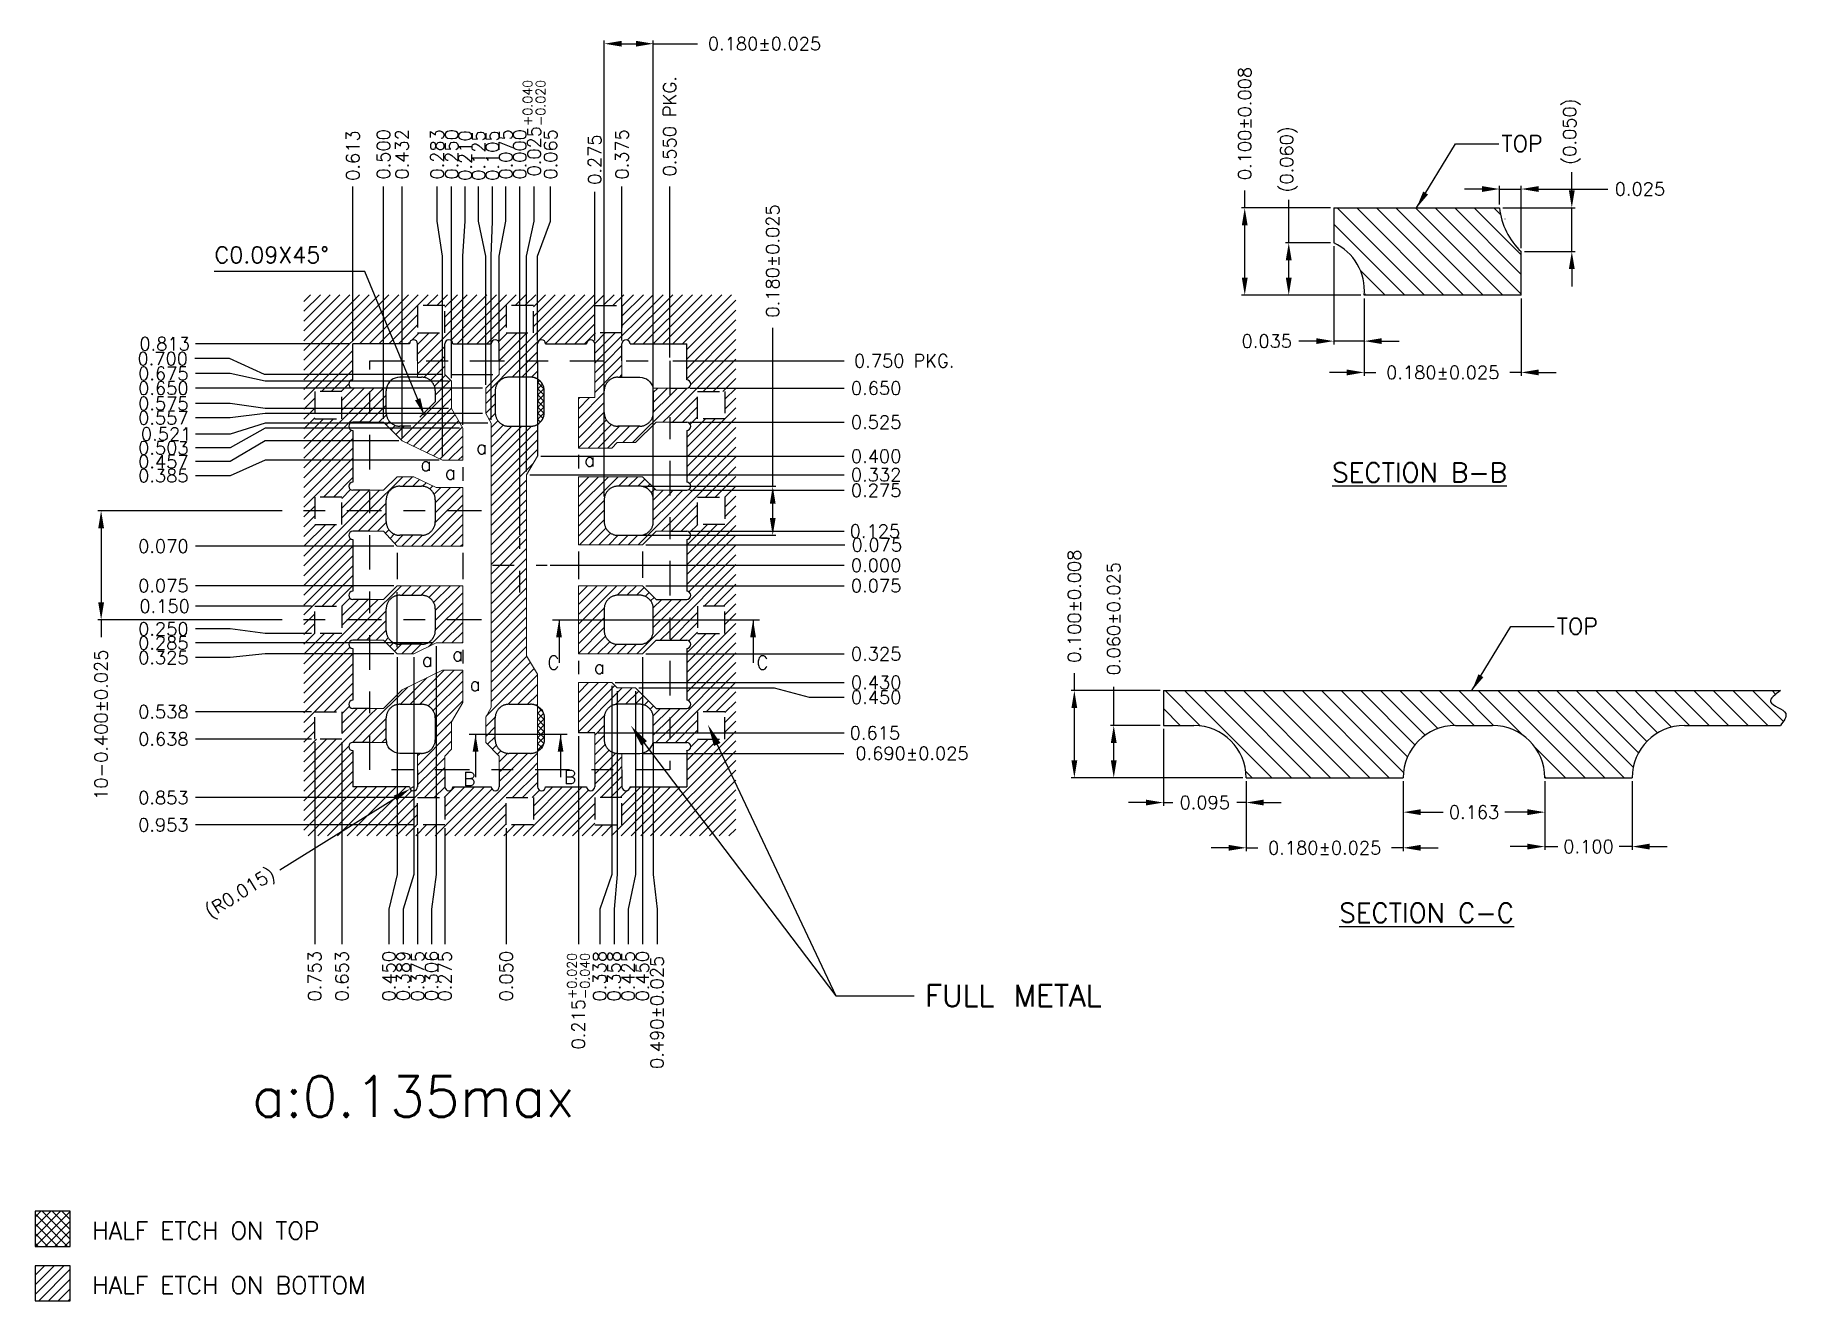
# Model space of a CAD drawing. Header units: millimetres. Extents: x 428.28 to 436.34, y 128.95 to 134.75.
import ezdxf
from ezdxf import colors
from ezdxf.entities.mleader import LeaderData, LeaderLine
from ezdxf.enums import TextEntityAlignment as Align
from ezdxf.math import Vec2, Vec3

# ---------------------------------------------------------------- set-up
doc = ezdxf.new("R2010")
doc.units = ezdxf.units.MM
doc.header["$LTSCALE"] = 0.5
doc.header["$PDMODE"] = 98
doc.linetypes.add('CENTER', pattern=[50.8, 31.75, -6.35, 6.35, -6.35])
doc.linetypes.add('HIDDEN', pattern=[0.375, 0.25, -0.125])
for name, color, linetype in [('1D', 4, 'Continuous'), ('BTM', 7, 'HIDDEN'), ('CEN', 2, 'CENTER'), ('DEF', 5, 'Continuous'), ('DIM', 3, 'Continuous'), ('HEB', 4, 'Continuous'), ('HET', 6, 'Continuous'), ('PKG', 1, 'CENTER')]:
    doc.layers.add(name, color=color, linetype=linetype)
doc.styles.add('SIMPLEX', font='simplex.shx', dxfattribs={"bigfont": 'AllInOneBig.shx'})
doc.styles.get("Standard").update_dxf_attribs({"font": 'txt', "bigfont": 'gbcbig.shx'})
doc.dimstyles.new('Standard4', dxfattribs={"dimtxt": 0.06, "dimasz": 0.08, "dimexe": 0.015, "dimexo": 0.015, "dimgap": 0.027, "dimtad": 1, "dimdec": 3, "dimlfac": 0.8, "dimrnd": 5e-06, "dimzin": 1, "dimtxsty": 'SIMPLEX', "dimcen": 0.1905, "dimclrd": 256, "dimclre": 256, "dimclrt": 256, "dimazin": 3, "dimtp": 0.03, "dimtm": 0.05, "dimtfac": 0.8, "dimtdec": 3, "dimtmove": 0, "dimatfit": 3, "dimfxl": 0.05, "dimlwd": -1, "dimlwe": -1})
pattern_1 = [(45, (430.503938, 132.32114), (-0.02245064, 0.02245064), [])]

msp = doc.modelspace()

# ---------------------------------------------------------------- texts
at = {"linetype": 'ByBlock', "style": 'SIMPLEX'}
for s, height, p in [('a', 0.0623, (430.3037, 132.8311)), ('a', 0.0623, (430.0478, 132.7536)), ('a', 0.0623, (430.7996, 132.7736)), ('a', 0.0623, (430.1599, 132.7151)), ('a', 0.0623, (430.0548, 131.8562)), ('a', 0.0623, (430.194, 131.8821)), ('C', 0.0623, (430.63, 131.8435)), ('C', 0.0623, (431.589, 131.8435)), ('a', 0.0623, (430.8431, 131.823)), ('a', 0.0623, (430.2738, 131.7447)), ('B', 0.0623, (430.2446, 131.3099)), ('B', 0.0623, (430.7062, 131.3188)), ('a:0.135max', 0.18695, (429.2752, 129.7915))]:
    msp.add_text(s, height=height, rotation=0, dxfattribs=at).set_placement(p)
for s, p in [('HALF ETCH ON TOP', (428.5432, 129.2696)), ('HALF ETCH ON BOTTOM', (428.5432, 129.0196))]:
    msp.add_text(s, height=0.08, dxfattribs=at).set_placement(p, align=Align.MIDDLE_LEFT)
at = {"layer": '1D', "linetype": 'ByBlock', "attachment_point": 5, "rotation": 0, "style": 'SIMPLEX'}
for s, insert, char_height in [('TOP', (435.1008, 134.2549), 0.07478), ('{\\LSECTION B-B}', (434.6306, 132.747), 0.08823), ('TOP', (435.3544, 132.0414), 0.07478), ('{\\LSECTION C-C}', (434.6633, 130.7269), 0.08823)]:
    msp.add_mtext(s, dxfattribs=dict(at, insert=insert, char_height=char_height))
at = {"layer": 'DIM', "linetype": 'ByBlock', "style": 'SIMPLEX'}
msp.add_text('C0.09X45%%D', height=0.075, dxfattribs=at).set_placement((429.1041, 133.7445), align=Align.MIDDLE_LEFT)

# ---------------------------------------------------------------- blocks, each defined once
blk = doc.blocks.new('*D232')
at = {"layer": 'Defpoints', "color": 0, "ltscale": 0.1, "transparency": 16777216}
for p in [(430.5039, 132.3211), (430.6289, 132.3211), (431.9914, 132.3211)]:
    blk.add_point(p, dxfattribs=at)
at = {"layer": 'DIM', "linetype": 'ByBlock', "ltscale": 0.1, "transparency": 16777216}
blk.add_line((430.6439, 132.3211), (431.9914, 132.3211), dxfattribs=at)
at = {"layer": 'DIM', "ltscale": 0.1, "transparency": 16777216, "insert": (432.1384, 132.3211), "char_height": 0.06, "attachment_point": 5, "rotation": 360, "style": 'SIMPLEX'}
blk.add_mtext('\\A1;0.000', dxfattribs=at)
blk = doc.blocks.new('*D177')
at = {"layer": 'Defpoints', "color": 0, "ltscale": 0.1, "transparency": 16777216}
for p in [(431.1914, 133.2586), (431.9914, 133.2586), (430.5039, 132.3211)]:
    blk.add_point(p, dxfattribs=at)
at = {"layer": 'DIM', "linetype": 'ByBlock', "ltscale": 0.1, "transparency": 16777216}
blk.add_line((431.2064, 133.2586), (431.9914, 133.2586), dxfattribs=at)
at = {"layer": 'DIM', "color": 1, "ltscale": 0.1, "transparency": 16777216, "insert": (432.267, 133.2586), "char_height": 0.06, "attachment_point": 5, "rotation": 360, "style": 'SIMPLEX'}
blk.add_mtext('\\A1;0.750 PKG.', dxfattribs=at)
blk = doc.blocks.new('*D178')
at = {"layer": 'Defpoints', "color": 0, "ltscale": 0.1, "transparency": 16777216}
for p in [(431.1914, 134.0586), (431.1914, 133.2586), (430.5039, 132.3211)]:
    blk.add_point(p, dxfattribs=at)
at = {"layer": 'DIM', "linetype": 'ByBlock', "ltscale": 0.1, "transparency": 16777216}
blk.add_line((431.1914, 133.2736), (431.1914, 134.0586), dxfattribs=at)
at = {"layer": 'DIM', "color": 1, "ltscale": 0.1, "transparency": 16777216, "insert": (431.1914, 134.3342), "char_height": 0.06, "attachment_point": 5, "rotation": 90, "style": 'SIMPLEX'}
blk.add_mtext('\\A1;0.550 PKG.', dxfattribs=at)
blk = doc.blocks.new('*D233')
at = {"layer": 'Defpoints', "color": 0, "ltscale": 0.1, "transparency": 16777216}
for p in [(430.5039, 134.0586), (430.5039, 132.4461), (430.5039, 132.3211)]:
    blk.add_point(p, dxfattribs=at)
at = {"layer": 'DIM', "linetype": 'ByBlock', "ltscale": 0.1, "transparency": 16777216}
blk.add_line((430.5039, 132.4611), (430.5039, 134.0586), dxfattribs=at)
at = {"layer": 'DIM', "ltscale": 0.1, "transparency": 16777216, "insert": (430.5039, 134.2056), "char_height": 0.06, "attachment_point": 5, "rotation": 90, "style": 'SIMPLEX'}
blk.add_mtext('\\A1;0.000', dxfattribs=at)
blk = doc.blocks.new('*D179')
at = {"layer": 'Defpoints', "color": 0, "ltscale": 0.1, "transparency": 16777216}
for p in [(430.5039, 132.3211), (429.5633, 131.5243), (429.5633, 130.5836)]:
    blk.add_point(p, dxfattribs=at)
at = {"layer": 'DIM', "linetype": 'ByBlock', "ltscale": 0.1, "transparency": 16777216}
blk.add_line((429.5633, 131.5093), (429.5633, 130.5836), dxfattribs=at)
at = {"layer": 'DIM', "ltscale": 0.1, "transparency": 16777216, "insert": (429.5633, 130.4366), "char_height": 0.06, "attachment_point": 5, "rotation": 90, "style": 'SIMPLEX'}
blk.add_mtext('\\A1;0.753', dxfattribs=at)
blk = doc.blocks.new('*D180')
at = {"layer": 'Defpoints', "color": 0, "ltscale": 0.1, "transparency": 16777216}
for p in [(430.5039, 132.3211), (429.6883, 131.5243), (429.6883, 130.5836)]:
    blk.add_point(p, dxfattribs=at)
at = {"layer": 'DIM', "linetype": 'ByBlock', "ltscale": 0.1, "transparency": 16777216}
blk.add_line((429.6883, 131.5093), (429.6883, 130.5836), dxfattribs=at)
at = {"layer": 'DIM', "ltscale": 0.1, "transparency": 16777216, "insert": (429.6883, 130.4366), "char_height": 0.06, "attachment_point": 5, "rotation": 90, "style": 'SIMPLEX'}
blk.add_mtext('\\A1;0.653', dxfattribs=at)
blk = doc.blocks.new('*D181')
at = {"layer": 'Defpoints', "color": 0, "ltscale": 0.1, "transparency": 16777216}
for p in [(430.5039, 132.3211), (429.0164, 131.6493), (429.5633, 131.6493)]:
    blk.add_point(p, dxfattribs=at)
at = {"layer": 'DIM', "linetype": 'ByBlock', "ltscale": 0.1, "transparency": 16777216}
blk.add_line((429.5483, 131.6493), (429.0164, 131.6493), dxfattribs=at)
at = {"layer": 'DIM', "ltscale": 0.1, "transparency": 16777216, "insert": (428.8694, 131.6493), "char_height": 0.06, "attachment_point": 5, "rotation": 360, "style": 'SIMPLEX'}
blk.add_mtext('\\A1;0.538', dxfattribs=at)
blk = doc.blocks.new('*D182')
at = {"layer": 'Defpoints', "color": 0, "ltscale": 0.1, "transparency": 16777216}
for p in [(430.5039, 132.3211), (429.0164, 131.5243), (429.5633, 131.5243)]:
    blk.add_point(p, dxfattribs=at)
at = {"layer": 'DIM', "linetype": 'ByBlock', "ltscale": 0.1, "transparency": 16777216}
for p, q in [((429.1764, 131.5243), (429.0164, 131.5243)), ((429.3364, 131.5243), (429.1764, 131.5243)), ((429.5483, 131.5243), (429.3364, 131.5243))]:
    blk.add_line(p, q, dxfattribs=at)
at = {"layer": 'DIM', "ltscale": 0.1, "transparency": 16777216, "insert": (428.8694, 131.5243), "char_height": 0.06, "attachment_point": 5, "rotation": 360, "style": 'SIMPLEX'}
blk.add_mtext('\\A1;0.638', dxfattribs=at)
blk = doc.blocks.new('*D183')
at = {"layer": 'Defpoints', "color": 0, "ltscale": 0.1, "transparency": 16777216}
for p in [(431.2696, 133.1336), (431.9914, 133.1336), (430.5039, 132.3211)]:
    blk.add_point(p, dxfattribs=at)
at = {"layer": 'DIM', "linetype": 'ByBlock', "ltscale": 0.1, "transparency": 16777216}
blk.add_line((431.2846, 133.1336), (431.9914, 133.1336), dxfattribs=at)
at = {"layer": 'DIM', "ltscale": 0.1, "transparency": 16777216, "insert": (432.1384, 133.1336), "char_height": 0.06, "attachment_point": 5, "rotation": 360, "style": 'SIMPLEX'}
blk.add_mtext('\\A1;0.650', dxfattribs=at)
blk = doc.blocks.new('*D184')
at = {"layer": 'Defpoints', "color": 0, "ltscale": 0.1, "transparency": 16777216}
for p in [(431.2696, 132.9774), (431.9914, 132.9774), (430.5039, 132.3211)]:
    blk.add_point(p, dxfattribs=at)
at = {"layer": 'DIM', "linetype": 'ByBlock', "ltscale": 0.1, "transparency": 16777216}
blk.add_line((431.2846, 132.9774), (431.9914, 132.9774), dxfattribs=at)
at = {"layer": 'DIM', "ltscale": 0.1, "transparency": 16777216, "insert": (432.1384, 132.9774), "char_height": 0.06, "attachment_point": 5, "rotation": 360, "style": 'SIMPLEX'}
blk.add_mtext('\\A1;0.525', dxfattribs=at)
blk = doc.blocks.new('*D185')
at = {"layer": 'Defpoints', "color": 0, "ltscale": 0.1, "transparency": 16777216}
for p in [(431.2696, 132.6649), (431.9914, 132.6649), (430.5039, 132.3211)]:
    blk.add_point(p, dxfattribs=at)
at = {"layer": 'DIM', "linetype": 'ByBlock', "ltscale": 0.1, "transparency": 16777216}
blk.add_line((431.2846, 132.6649), (431.9914, 132.6649), dxfattribs=at)
at = {"layer": 'DIM', "ltscale": 0.1, "transparency": 16777216, "insert": (432.1384, 132.6649), "char_height": 0.06, "attachment_point": 5, "rotation": 360, "style": 'SIMPLEX'}
blk.add_mtext('\\A1;0.275', dxfattribs=at)
blk = doc.blocks.new('*D186')
at = {"layer": 'Defpoints', "color": 0, "ltscale": 0.1, "transparency": 16777216}
for p in [(431.2696, 132.4774), (431.9914, 132.4774), (430.5039, 132.3211)]:
    blk.add_point(p, dxfattribs=at)
at = {"layer": 'DIM', "linetype": 'ByBlock', "ltscale": 0.1, "transparency": 16777216}
blk.add_line((431.2846, 132.4774), (431.9914, 132.4774), dxfattribs=at)
at = {"layer": 'DIM', "ltscale": 0.1, "transparency": 16777216, "insert": (432.1327, 132.4774), "char_height": 0.06, "attachment_point": 5, "rotation": 360, "style": 'SIMPLEX'}
blk.add_mtext('\\A1;0.125', dxfattribs=at)
blk = doc.blocks.new('*D187')
at = {"layer": 'Defpoints', "color": 0, "ltscale": 0.1, "transparency": 16777216}
for p in [(429.0164, 133.3368), (429.7383, 133.3368), (430.5039, 132.3211)]:
    blk.add_point(p, dxfattribs=at)
at = {"layer": 'DIM', "linetype": 'ByBlock', "ltscale": 0.1, "transparency": 16777216}
blk.add_line((429.7233, 133.3368), (429.0164, 133.3368), dxfattribs=at)
at = {"layer": 'DIM', "ltscale": 0.1, "transparency": 16777216, "insert": (428.8752, 133.3368), "char_height": 0.06, "attachment_point": 5, "rotation": 360, "style": 'SIMPLEX'}
blk.add_mtext('\\A1;0.813', dxfattribs=at)
blk = doc.blocks.new('*D188')
at = {"layer": 'Defpoints', "color": 0, "ltscale": 0.1, "transparency": 16777216}
for p in [(429.7383, 134.0586), (429.7383, 133.3368), (430.5039, 132.3211)]:
    blk.add_point(p, dxfattribs=at)
at = {"layer": 'DIM', "linetype": 'ByBlock', "ltscale": 0.1, "transparency": 16777216}
blk.add_line((429.7383, 133.3518), (429.7383, 134.0586), dxfattribs=at)
at = {"layer": 'DIM', "ltscale": 0.1, "transparency": 16777216, "insert": (429.7383, 134.1999), "char_height": 0.06, "attachment_point": 5, "rotation": 90, "style": 'SIMPLEX'}
blk.add_mtext('\\A1;0.613', dxfattribs=at)
blk = doc.blocks.new('*D189')
at = {"layer": 'Defpoints', "color": 0, "ltscale": 0.1, "transparency": 16777216}
for p in [(430.5039, 132.3211), (431.0352, 131.7586), (431.9914, 131.716)]:
    blk.add_point(p, dxfattribs=at)
at = {"layer": 'DIM', "linetype": 'ByBlock', "ltscale": 0.1, "transparency": 16777216}
for p, q in [((431.0502, 131.7586), (431.6714, 131.7586)), ((431.6714, 131.7586), (431.8314, 131.716)), ((431.8314, 131.716), (431.9914, 131.716))]:
    blk.add_line(p, q, dxfattribs=at)
at = {"layer": 'DIM', "ltscale": 0.1, "transparency": 16777216, "insert": (432.1384, 131.716), "char_height": 0.06, "attachment_point": 5, "rotation": 360, "style": 'SIMPLEX'}
blk.add_mtext('\\A1;0.450', dxfattribs=at)
blk = doc.blocks.new('*D190')
at = {"layer": 'Defpoints', "color": 0, "ltscale": 0.1, "transparency": 16777216}
for p in [(430.5852, 132.8211), (431.9914, 132.8211), (430.5039, 132.3211)]:
    blk.add_point(p, dxfattribs=at)
at = {"layer": 'DIM', "linetype": 'ByBlock', "ltscale": 0.1, "transparency": 16777216}
for p, q in [((430.6002, 132.8211), (431.6714, 132.8211)), ((431.6714, 132.8211), (431.8314, 132.8211)), ((431.8314, 132.8211), (431.9914, 132.8211))]:
    blk.add_line(p, q, dxfattribs=at)
at = {"layer": 'DIM', "ltscale": 0.1, "transparency": 16777216, "insert": (432.1384, 132.8211), "char_height": 0.06, "attachment_point": 5, "rotation": 360, "style": 'SIMPLEX'}
blk.add_mtext('\\A1;0.400', dxfattribs=at)
blk = doc.blocks.new('*D191')
at = {"layer": 'Defpoints', "color": 0, "ltscale": 0.1, "transparency": 16777216}
for p in [(430.5352, 132.7361), (431.9914, 132.7361), (430.5039, 132.3211)]:
    blk.add_point(p, dxfattribs=at)
at = {"layer": 'DIM', "linetype": 'ByBlock', "ltscale": 0.1, "transparency": 16777216}
for p, q in [((430.5502, 132.7361), (431.6714, 132.7361)), ((431.6714, 132.7361), (431.8314, 132.7361)), ((431.8314, 132.7361), (431.9914, 132.7361))]:
    blk.add_line(p, q, dxfattribs=at)
at = {"layer": 'DIM', "ltscale": 0.1, "transparency": 16777216, "insert": (432.1384, 132.7361), "char_height": 0.06, "attachment_point": 5, "rotation": 360, "style": 'SIMPLEX'}
blk.add_mtext('\\A1;0.332', dxfattribs=at)
blk = doc.blocks.new('*D192')
at = {"layer": 'Defpoints', "color": 0, "ltscale": 0.1, "transparency": 16777216}
for p in [(430.315, 134.0586), (430.3477, 133.1336), (430.5039, 132.3211)]:
    blk.add_point(p, dxfattribs=at)
at = {"layer": 'DIM', "linetype": 'ByBlock', "ltscale": 0.1, "transparency": 16777216}
for p, q in [((430.315, 133.8986), (430.315, 134.0586)), ((430.3477, 133.7386), (430.315, 133.8986)), ((430.3477, 133.1486), (430.3477, 133.7386))]:
    blk.add_line(p, q, dxfattribs=at)
at = {"layer": 'DIM', "ltscale": 0.1, "transparency": 16777216, "insert": (430.315, 134.1999), "char_height": 0.06, "attachment_point": 5, "rotation": 90, "style": 'SIMPLEX'}
blk.add_mtext('\\A1;0.125', dxfattribs=at)
blk = doc.blocks.new('*D193')
at = {"layer": 'Defpoints', "color": 0, "ltscale": 0.1, "transparency": 16777216}
for p in [(430.1914, 134.0586), (430.1914, 133.1649), (430.5039, 132.3211)]:
    blk.add_point(p, dxfattribs=at)
at = {"layer": 'DIM', "linetype": 'ByBlock', "ltscale": 0.1, "transparency": 16777216}
for p, q in [((430.1914, 133.8986), (430.1914, 134.0586)), ((430.1914, 133.7386), (430.1914, 133.8986)), ((430.1914, 133.1799), (430.1914, 133.7386))]:
    blk.add_line(p, q, dxfattribs=at)
at = {"layer": 'DIM', "ltscale": 0.1, "transparency": 16777216, "insert": (430.1914, 134.2056), "char_height": 0.06, "attachment_point": 5, "rotation": 90, "style": 'SIMPLEX'}
blk.add_mtext('\\A1;0.250', dxfattribs=at)
blk = doc.blocks.new('*D194')
at = {"layer": 'Defpoints', "color": 0, "ltscale": 0.1, "transparency": 16777216}
for p in [(430.2535, 134.0586), (430.2421, 132.95), (430.5039, 132.3211)]:
    blk.add_point(p, dxfattribs=at)
at = {"layer": 'DIM', "linetype": 'ByBlock', "ltscale": 0.1, "transparency": 16777216}
for p, q in [((430.2535, 133.8986), (430.2535, 134.0586)), ((430.2421, 133.7386), (430.2535, 133.8986)), ((430.2421, 132.965), (430.2421, 133.7386))]:
    blk.add_line(p, q, dxfattribs=at)
at = {"layer": 'DIM', "ltscale": 0.1, "transparency": 16777216, "insert": (430.2535, 134.1999), "char_height": 0.06, "attachment_point": 5, "rotation": 90, "style": 'SIMPLEX'}
blk.add_mtext('\\A1;0.210', dxfattribs=at)
blk = doc.blocks.new('*D195')
at = {"layer": 'Defpoints', "color": 0, "ltscale": 0.1, "transparency": 16777216}
for p in [(429.964, 134.0586), (429.964, 132.8923), (430.5039, 132.3211)]:
    blk.add_point(p, dxfattribs=at)
at = {"layer": 'DIM', "linetype": 'ByBlock', "ltscale": 0.1, "transparency": 16777216}
blk.add_line((429.964, 132.9073), (429.964, 134.0586), dxfattribs=at)
at = {"layer": 'DIM', "ltscale": 0.1, "transparency": 16777216, "insert": (429.964, 134.2056), "char_height": 0.06, "attachment_point": 5, "rotation": 90, "style": 'SIMPLEX'}
blk.add_mtext('\\A1;0.432', dxfattribs=at)
blk = doc.blocks.new('*D196')
at = {"layer": 'Defpoints', "color": 0, "ltscale": 0.1, "transparency": 16777216}
for p in [(430.1252, 134.0586), (430.1497, 132.8024), (430.5039, 132.3211)]:
    blk.add_point(p, dxfattribs=at)
at = {"layer": 'DIM', "linetype": 'ByBlock', "ltscale": 0.1, "transparency": 16777216}
for p, q in [((430.1252, 133.8986), (430.1252, 134.0586)), ((430.1497, 133.7386), (430.1252, 133.8986)), ((430.1497, 132.8174), (430.1497, 133.7386))]:
    blk.add_line(p, q, dxfattribs=at)
at = {"layer": 'DIM', "ltscale": 0.1, "transparency": 16777216, "insert": (430.1252, 134.2056), "char_height": 0.06, "attachment_point": 5, "rotation": 90, "style": 'SIMPLEX'}
blk.add_mtext('\\A1;0.283', dxfattribs=at)
blk = doc.blocks.new('*D197')
at = {"layer": 'Defpoints', "color": 0, "ltscale": 0.1, "transparency": 16777216}
for p in [(429.964, 132.8923), (429.0164, 132.7963), (430.5039, 132.3211)]:
    blk.add_point(p, dxfattribs=at)
at = {"layer": 'DIM', "linetype": 'ByBlock', "ltscale": 0.1, "transparency": 16777216}
for p, q in [((429.3364, 132.8923), (429.1764, 132.7963)), ((429.949, 132.8923), (429.3364, 132.8923)), ((429.1764, 132.7963), (429.0164, 132.7963))]:
    blk.add_line(p, q, dxfattribs=at)
at = {"layer": 'DIM', "ltscale": 0.1, "transparency": 16777216, "insert": (428.8694, 132.7963), "char_height": 0.06, "attachment_point": 5, "rotation": 360, "style": 'SIMPLEX'}
blk.add_mtext('\\A1;0.457', dxfattribs=at)
blk = doc.blocks.new('*D198')
at = {"layer": 'Defpoints', "color": 0, "ltscale": 0.1, "transparency": 16777216}
for p in [(430.1497, 132.8024), (429.0164, 132.7318), (430.5039, 132.3211)]:
    blk.add_point(p, dxfattribs=at)
at = {"layer": 'DIM', "linetype": 'ByBlock', "ltscale": 0.1, "transparency": 16777216}
for p, q in [((429.3364, 132.8024), (429.1764, 132.7318)), ((430.1347, 132.8024), (429.3364, 132.8024)), ((429.1764, 132.7318), (429.0164, 132.7318))]:
    blk.add_line(p, q, dxfattribs=at)
at = {"layer": 'DIM', "ltscale": 0.1, "transparency": 16777216, "insert": (428.8694, 132.7318), "char_height": 0.06, "attachment_point": 5, "rotation": 360, "style": 'SIMPLEX'}
blk.add_mtext('\\A1;0.385', dxfattribs=at)
blk = doc.blocks.new('*D199')
at = {"layer": 'Defpoints', "color": 0, "ltscale": 0.1, "transparency": 16777216}
for p in [(429.0164, 133.2005), (430.1914, 133.1649), (430.5039, 132.3211)]:
    blk.add_point(p, dxfattribs=at)
at = {"layer": 'DIM', "linetype": 'ByBlock', "ltscale": 0.1, "transparency": 16777216}
for p, q in [((429.1764, 133.2005), (429.0164, 133.2005)), ((429.3364, 133.1649), (429.1764, 133.2005)), ((430.1764, 133.1649), (429.3364, 133.1649))]:
    blk.add_line(p, q, dxfattribs=at)
at = {"layer": 'DIM', "ltscale": 0.1, "transparency": 16777216, "insert": (428.8694, 133.2005), "char_height": 0.06, "attachment_point": 5, "rotation": 360, "style": 'SIMPLEX'}
blk.add_mtext('\\A1;0.675', dxfattribs=at)
blk = doc.blocks.new('*D200')
at = {"layer": 'Defpoints', "color": 0, "ltscale": 0.1, "transparency": 16777216}
for p in [(429.0164, 133.0631), (430.1914, 133.0399), (430.5039, 132.3211)]:
    blk.add_point(p, dxfattribs=at)
at = {"layer": 'DIM', "linetype": 'ByBlock', "ltscale": 0.1, "transparency": 16777216}
for p, q in [((429.1764, 133.0631), (429.0164, 133.0631)), ((429.3364, 133.0399), (429.1764, 133.0631)), ((430.1764, 133.0399), (429.3364, 133.0399))]:
    blk.add_line(p, q, dxfattribs=at)
at = {"layer": 'DIM', "ltscale": 0.1, "transparency": 16777216, "insert": (428.8694, 133.0631), "char_height": 0.06, "attachment_point": 5, "rotation": 360, "style": 'SIMPLEX'}
blk.add_mtext('\\A1;0.575', dxfattribs=at)
blk = doc.blocks.new('*D201')
at = {"layer": 'Defpoints', "color": 0, "ltscale": 0.1, "transparency": 16777216}
for p in [(430.3727, 132.9728), (429.0164, 132.9228), (430.5039, 132.3211)]:
    blk.add_point(p, dxfattribs=at)
at = {"layer": 'DIM', "linetype": 'ByBlock', "ltscale": 0.1, "transparency": 16777216}
for p, q in [((429.3364, 132.9728), (429.1764, 132.9228)), ((430.3577, 132.9728), (429.3364, 132.9728)), ((429.1764, 132.9228), (429.0164, 132.9228))]:
    blk.add_line(p, q, dxfattribs=at)
at = {"layer": 'DIM', "ltscale": 0.1, "transparency": 16777216, "insert": (428.8823, 132.9228), "char_height": 0.06, "attachment_point": 5, "rotation": 360, "style": 'SIMPLEX'}
blk.add_mtext('\\A1;0.521', dxfattribs=at)
blk = doc.blocks.new('*D202')
at = {"layer": 'Defpoints', "color": 0, "ltscale": 0.1, "transparency": 16777216}
for p in [(430.2421, 132.95), (429.0164, 132.8594), (430.5039, 132.3211)]:
    blk.add_point(p, dxfattribs=at)
at = {"layer": 'DIM', "linetype": 'ByBlock', "ltscale": 0.1, "transparency": 16777216}
for p, q in [((429.3364, 132.95), (429.1764, 132.8594)), ((430.2271, 132.95), (429.3364, 132.95)), ((429.1764, 132.8594), (429.0164, 132.8594))]:
    blk.add_line(p, q, dxfattribs=at)
at = {"layer": 'DIM', "ltscale": 0.1, "transparency": 16777216, "insert": (428.8694, 132.8594), "char_height": 0.06, "attachment_point": 5, "rotation": 360, "style": 'SIMPLEX'}
blk.add_mtext('\\A1;0.503', dxfattribs=at)
blk = doc.blocks.new('*D203')
at = {"layer": 'Defpoints', "color": 0, "ltscale": 0.1, "transparency": 16777216}
for p in [(430.3786, 134.0586), (430.3727, 132.9728), (430.5039, 132.3211)]:
    blk.add_point(p, dxfattribs=at)
at = {"layer": 'DIM', "linetype": 'ByBlock', "ltscale": 0.1, "transparency": 16777216}
for p, q in [((430.3786, 133.8986), (430.3786, 134.0586)), ((430.3727, 133.7386), (430.3786, 133.8986)), ((430.3727, 132.9878), (430.3727, 133.7386))]:
    blk.add_line(p, q, dxfattribs=at)
at = {"layer": 'DIM', "ltscale": 0.1, "transparency": 16777216, "insert": (430.3786, 134.1999), "char_height": 0.06, "attachment_point": 5, "rotation": 90, "style": 'SIMPLEX'}
blk.add_mtext('\\A1;0.105', dxfattribs=at)
blk = doc.blocks.new('*D204')
at = {"layer": 'Defpoints', "color": 0, "ltscale": 0.1, "transparency": 16777216}
for p in [(430.5698, 134.0586), (430.5352, 132.7361), (430.5039, 132.3211)]:
    blk.add_point(p, dxfattribs=at)
at = {"layer": 'DIM', "linetype": 'ByBlock', "ltscale": 0.1, "transparency": 16777216}
for p, q in [((430.5698, 133.8986), (430.5698, 134.0586)), ((430.5352, 133.7386), (430.5698, 133.8986)), ((430.5352, 132.7511), (430.5352, 133.7386))]:
    blk.add_line(p, q, dxfattribs=at)
at = {"layer": 'DIM', "ltscale": 0.1, "transparency": 16777216, "insert": (430.5698, 134.3258), "char_height": 0.06, "attachment_point": 5, "rotation": 90, "style": 'SIMPLEX'}
blk.add_mtext('\\A1;0.025{}{\\H0.71x;\\C3;\\S+0.040^ -0.020;}', dxfattribs=at)
blk = doc.blocks.new('*D205')
at = {"layer": 'Defpoints', "color": 0, "ltscale": 0.1, "transparency": 16777216}
for p in [(429.0164, 132.9971), (430.3477, 133.0172), (430.5039, 132.3211)]:
    blk.add_point(p, dxfattribs=at)
at = {"layer": 'DIM', "linetype": 'ByBlock', "ltscale": 0.1, "transparency": 16777216}
for p, q in [((429.1764, 132.9971), (429.0164, 132.9971)), ((429.3364, 133.0172), (429.1764, 132.9971)), ((430.3327, 133.0172), (429.3364, 133.0172))]:
    blk.add_line(p, q, dxfattribs=at)
at = {"layer": 'DIM', "ltscale": 0.1, "transparency": 16777216, "insert": (428.8694, 132.9971), "char_height": 0.06, "attachment_point": 5, "rotation": 360, "style": 'SIMPLEX'}
blk.add_mtext('\\A1;0.557', dxfattribs=at)
blk = doc.blocks.new('*D206')
at = {"layer": 'Defpoints', "color": 0, "ltscale": 0.1, "transparency": 16777216}
for p in [(429.0164, 133.1336), (430.3477, 133.1336), (430.5039, 132.3211)]:
    blk.add_point(p, dxfattribs=at)
at = {"layer": 'DIM', "linetype": 'ByBlock', "ltscale": 0.1, "transparency": 16777216}
blk.add_line((430.3327, 133.1336), (429.0164, 133.1336), dxfattribs=at)
at = {"layer": 'DIM', "ltscale": 0.1, "transparency": 16777216, "insert": (428.8694, 133.1336), "char_height": 0.06, "attachment_point": 5, "rotation": 360, "style": 'SIMPLEX'}
blk.add_mtext('\\A1;0.650', dxfattribs=at)
blk = doc.blocks.new('*D207')
at = {"layer": 'Defpoints', "color": 0, "ltscale": 0.1, "transparency": 16777216}
for p in [(430.5039, 132.3211), (429.0164, 132.2274), (429.9414, 132.2274)]:
    blk.add_point(p, dxfattribs=at)
at = {"layer": 'DIM', "linetype": 'ByBlock', "ltscale": 0.1, "transparency": 16777216}
blk.add_line((429.9264, 132.2274), (429.0164, 132.2274), dxfattribs=at)
at = {"layer": 'DIM', "ltscale": 0.1, "transparency": 16777216, "insert": (428.8694, 132.2274), "char_height": 0.06, "attachment_point": 5, "rotation": 360, "style": 'SIMPLEX'}
blk.add_mtext('\\A1;0.075', dxfattribs=at)
blk = doc.blocks.new('*D208')
at = {"layer": 'Defpoints', "color": 0, "ltscale": 0.1, "transparency": 16777216}
for p in [(430.5039, 132.3211), (429.0164, 131.8977), (429.9414, 131.9149)]:
    blk.add_point(p, dxfattribs=at)
at = {"layer": 'DIM', "linetype": 'ByBlock', "ltscale": 0.1, "transparency": 16777216}
for p, q in [((429.1764, 131.8977), (429.0164, 131.8977)), ((429.3364, 131.9149), (429.1764, 131.8977)), ((429.9264, 131.9149), (429.3364, 131.9149))]:
    blk.add_line(p, q, dxfattribs=at)
at = {"layer": 'DIM', "ltscale": 0.1, "transparency": 16777216, "insert": (428.8694, 131.8977), "char_height": 0.06, "attachment_point": 5, "rotation": 360, "style": 'SIMPLEX'}
blk.add_mtext('\\A1;0.325', dxfattribs=at)
blk = doc.blocks.new('*D209')
at = {"layer": 'Defpoints', "color": 0, "ltscale": 0.1, "transparency": 16777216}
for p in [(430.5039, 132.3211), (429.0164, 131.9649), (430.121, 131.9649)]:
    blk.add_point(p, dxfattribs=at)
at = {"layer": 'DIM', "linetype": 'ByBlock', "ltscale": 0.1, "transparency": 16777216}
blk.add_line((430.106, 131.9649), (429.0164, 131.9649), dxfattribs=at)
at = {"layer": 'DIM', "ltscale": 0.1, "transparency": 16777216, "insert": (428.8694, 131.9649), "char_height": 0.06, "attachment_point": 5, "rotation": 360, "style": 'SIMPLEX'}
blk.add_mtext('\\A1;0.285', dxfattribs=at)
blk = doc.blocks.new('*D154')
at = {"layer": 'Defpoints', "color": 0, "ltscale": 0.1, "transparency": 16777216}
for p in [(430.5039, 132.3211), (429.9414, 131.9149), (429.9039, 130.5836)]:
    blk.add_point(p, dxfattribs=at)
at = {"layer": 'DIM', "linetype": 'ByBlock', "ltscale": 0.1, "transparency": 16777216}
for p, q in [((429.9414, 131.8999), (429.9414, 130.9036)), ((429.9414, 130.9036), (429.9039, 130.7436)), ((429.9039, 130.7436), (429.9039, 130.5836))]:
    blk.add_line(p, q, dxfattribs=at)
at = {"layer": 'DIM', "ltscale": 0.1, "transparency": 16777216, "insert": (429.9039, 130.4366), "char_height": 0.06, "attachment_point": 5, "rotation": 90, "style": 'SIMPLEX'}
blk.add_mtext('\\A1;0.450', dxfattribs=at)
blk = doc.blocks.new('*D155')
at = {"layer": 'Defpoints', "color": 0, "ltscale": 0.1, "transparency": 16777216}
for p in [(430.5039, 132.3211), (430.0178, 131.9149), (429.969, 130.5836)]:
    blk.add_point(p, dxfattribs=at)
at = {"layer": 'DIM', "linetype": 'ByBlock', "ltscale": 0.1, "transparency": 16777216}
for p, q in [((430.0178, 131.8999), (430.0178, 130.9036)), ((430.0178, 130.9036), (429.969, 130.7436)), ((429.969, 130.7436), (429.969, 130.5836))]:
    blk.add_line(p, q, dxfattribs=at)
at = {"layer": 'DIM', "ltscale": 0.1, "transparency": 16777216, "insert": (429.969, 130.4381), "char_height": 0.06, "attachment_point": 5, "rotation": 90, "style": 'SIMPLEX'}
blk.add_mtext('\\A1;0.389', dxfattribs=at)
blk = doc.blocks.new('*D156')
at = {"layer": 'Defpoints', "color": 0, "ltscale": 0.1, "transparency": 16777216}
for p in [(430.5039, 132.3211), (430.121, 131.9649), (430.0993, 130.5836)]:
    blk.add_point(p, dxfattribs=at)
at = {"layer": 'DIM', "linetype": 'ByBlock', "ltscale": 0.1, "transparency": 16777216}
for p, q in [((430.121, 131.9499), (430.121, 130.9036)), ((430.121, 130.9036), (430.0993, 130.7436)), ((430.0993, 130.7436), (430.0993, 130.5836))]:
    blk.add_line(p, q, dxfattribs=at)
at = {"layer": 'DIM', "ltscale": 0.1, "transparency": 16777216, "insert": (430.0993, 130.4381), "char_height": 0.06, "attachment_point": 5, "rotation": 90, "style": 'SIMPLEX'}
blk.add_mtext('\\A1;0.306', dxfattribs=at)
blk = doc.blocks.new('*D157')
at = {"layer": 'Defpoints', "color": 0, "ltscale": 0.1, "transparency": 16777216}
for p in [(430.5039, 132.3211), (430.7727, 131.5524), (430.7727, 130.5836)]:
    blk.add_point(p, dxfattribs=at)
at = {"layer": 'DIM', "linetype": 'ByBlock', "ltscale": 0.1, "transparency": 16777216}
for p, q in [((430.7727, 131.5374), (430.7727, 130.9036)), ((430.7727, 130.9036), (430.7727, 130.7436)), ((430.7727, 130.7436), (430.7727, 130.5836))]:
    blk.add_line(p, q, dxfattribs=at)
at = {"layer": 'DIM', "ltscale": 0.1, "transparency": 16777216, "insert": (430.7727, 130.3222), "char_height": 0.06, "attachment_point": 5, "rotation": 90, "style": 'SIMPLEX'}
blk.add_mtext('\\A1;0.215{}{\\H0.71x;\\C3;\\S+0.020^ -0.040;}', dxfattribs=at)
blk = doc.blocks.new('*D158')
at = {"layer": 'Defpoints', "color": 0, "ltscale": 0.1, "transparency": 16777216}
for p in [(430.5039, 132.3211), (430.9262, 131.7836), (431.9914, 131.7836)]:
    blk.add_point(p, dxfattribs=at)
at = {"layer": 'DIM', "linetype": 'ByBlock', "ltscale": 0.1, "transparency": 16777216}
blk.add_line((430.9412, 131.7836), (431.9914, 131.7836), dxfattribs=at)
at = {"layer": 'DIM', "ltscale": 0.1, "transparency": 16777216, "insert": (432.1384, 131.7836), "char_height": 0.06, "attachment_point": 5, "rotation": 360, "style": 'SIMPLEX'}
blk.add_mtext('\\A1;0.430', dxfattribs=at)
blk = doc.blocks.new('*D159')
at = {"layer": 'Defpoints', "color": 0, "ltscale": 0.1, "transparency": 16777216}
for p in [(430.5039, 132.3211), (430.8477, 131.5524), (431.9914, 131.5524)]:
    blk.add_point(p, dxfattribs=at)
at = {"layer": 'DIM', "linetype": 'ByBlock', "ltscale": 0.1, "transparency": 16777216}
blk.add_line((430.8627, 131.5524), (431.9914, 131.5524), dxfattribs=at)
at = {"layer": 'DIM', "ltscale": 0.1, "transparency": 16777216, "insert": (432.1327, 131.5524), "char_height": 0.06, "attachment_point": 5, "rotation": 360, "style": 'SIMPLEX'}
blk.add_mtext('\\A1;0.615', dxfattribs=at)
blk = doc.blocks.new('*D160')
at = {"layer": 'Defpoints', "color": 0, "ltscale": 0.1, "transparency": 16777216}
for p in [(430.5039, 132.3211), (430.4414, 131.1305), (430.4414, 130.5836)]:
    blk.add_point(p, dxfattribs=at)
at = {"layer": 'DIM', "linetype": 'ByBlock', "ltscale": 0.1, "transparency": 16777216}
blk.add_line((430.4414, 131.1155), (430.4414, 130.5836), dxfattribs=at)
at = {"layer": 'DIM', "ltscale": 0.1, "transparency": 16777216, "insert": (430.4414, 130.4366), "char_height": 0.06, "attachment_point": 5, "rotation": 90, "style": 'SIMPLEX'}
blk.add_mtext('\\A1;0.050', dxfattribs=at)
blk = doc.blocks.new('*D161')
at = {"layer": 'Defpoints', "color": 0, "ltscale": 0.1, "transparency": 16777216}
for p in [(430.5039, 132.3211), (431.0664, 132.2274), (431.9914, 132.2274)]:
    blk.add_point(p, dxfattribs=at)
at = {"layer": 'DIM', "linetype": 'ByBlock', "ltscale": 0.1, "transparency": 16777216}
blk.add_line((431.0814, 132.2274), (431.9914, 132.2274), dxfattribs=at)
at = {"layer": 'DIM', "ltscale": 0.1, "transparency": 16777216, "insert": (432.1384, 132.2274), "char_height": 0.06, "attachment_point": 5, "rotation": 360, "style": 'SIMPLEX'}
blk.add_mtext('\\A1;0.075', dxfattribs=at)
blk = doc.blocks.new('*D162')
at = {"layer": 'Defpoints', "color": 0, "ltscale": 0.1, "transparency": 16777216}
for p in [(430.5039, 132.3211), (431.0664, 131.9149), (431.9914, 131.9149)]:
    blk.add_point(p, dxfattribs=at)
at = {"layer": 'DIM', "linetype": 'ByBlock', "ltscale": 0.1, "transparency": 16777216}
blk.add_line((431.0814, 131.9149), (431.9914, 131.9149), dxfattribs=at)
at = {"layer": 'DIM', "ltscale": 0.1, "transparency": 16777216, "insert": (432.1384, 131.9149), "char_height": 0.06, "attachment_point": 5, "rotation": 360, "style": 'SIMPLEX'}
blk.add_mtext('\\A1;0.325', dxfattribs=at)
blk = doc.blocks.new('*D163')
at = {"layer": 'Defpoints', "color": 0, "ltscale": 0.1, "transparency": 16777216}
for p in [(430.5039, 132.3211), (430.9512, 131.7586), (430.9361, 130.5836)]:
    blk.add_point(p, dxfattribs=at)
at = {"layer": 'DIM', "linetype": 'ByBlock', "ltscale": 0.1, "transparency": 16777216}
for p, q in [((430.9512, 131.7436), (430.9512, 130.9036)), ((430.9512, 130.9036), (430.9361, 130.7436)), ((430.9361, 130.7436), (430.9361, 130.5836))]:
    blk.add_line(p, q, dxfattribs=at)
at = {"layer": 'DIM', "ltscale": 0.1, "transparency": 16777216, "insert": (430.9361, 130.4366), "char_height": 0.06, "attachment_point": 5, "rotation": 90, "style": 'SIMPLEX'}
blk.add_mtext('\\A1;0.358', dxfattribs=at)
blk = doc.blocks.new('*D164')
at = {"layer": 'Defpoints', "color": 0, "ltscale": 0.1, "transparency": 16777216}
for p in [(430.5039, 132.3211), (431.1164, 131.5211), (431.1334, 130.5836)]:
    blk.add_point(p, dxfattribs=at)
at = {"layer": 'DIM', "linetype": 'ByBlock', "ltscale": 0.1, "transparency": 16777216}
for p, q in [((431.1164, 131.5061), (431.1164, 130.9036)), ((431.1164, 130.9036), (431.1334, 130.7436)), ((431.1334, 130.7436), (431.1334, 130.5836))]:
    blk.add_line(p, q, dxfattribs=at)
at = {"layer": 'DIM', "ltscale": 0.1, "transparency": 16777216, "insert": (431.1334, 130.2709), "char_height": 0.06, "attachment_point": 5, "rotation": 90, "style": 'SIMPLEX'}
blk.add_mtext('\\A1;0.490%%p0.025', dxfattribs=at)
blk = doc.blocks.new('*D165')
at = {"layer": 'Defpoints', "color": 0, "ltscale": 0.1, "transparency": 16777216}
for p in [(430.5039, 132.3211), (431.0664, 131.9149), (431.0664, 130.5836)]:
    blk.add_point(p, dxfattribs=at)
at = {"layer": 'DIM', "linetype": 'ByBlock', "ltscale": 0.1, "transparency": 16777216}
for p, q in [((431.0664, 131.8999), (431.0664, 130.9036)), ((431.0664, 130.9036), (431.0664, 130.7436)), ((431.0664, 130.7436), (431.0664, 130.5836))]:
    blk.add_line(p, q, dxfattribs=at)
at = {"layer": 'DIM', "ltscale": 0.1, "transparency": 16777216, "insert": (431.0664, 130.4366), "char_height": 0.06, "attachment_point": 5, "rotation": 90, "style": 'SIMPLEX'}
blk.add_mtext('\\A1;0.450', dxfattribs=at)
blk = doc.blocks.new('*D166')
at = {"layer": 'Defpoints', "color": 0, "ltscale": 0.1, "transparency": 16777216}
for p in [(430.5039, 132.3211), (431.0539, 131.4586), (431.9901, 131.4586)]:
    blk.add_point(p, dxfattribs=at)
at = {"layer": 'DIM', "linetype": 'ByBlock', "ltscale": 0.1, "transparency": 16777216}
for p, q in [((431.0689, 131.4586), (431.6701, 131.4586)), ((431.6701, 131.4586), (431.8301, 131.4586)), ((431.8301, 131.4586), (431.9901, 131.4586))]:
    blk.add_line(p, q, dxfattribs=at)
at = {"layer": 'DIM', "ltscale": 0.1, "transparency": 16777216, "insert": (432.3028, 131.4586), "char_height": 0.06, "attachment_point": 5, "rotation": 360, "style": 'SIMPLEX'}
blk.add_mtext('\\A1;0.690%%p0.025', dxfattribs=at)
blk = doc.blocks.new('*D167')
at = {"layer": 'Defpoints', "color": 0, "ltscale": 0.1, "transparency": 16777216}
for p in [(430.5039, 132.3211), (429.0164, 131.2555), (430.0352, 131.2555)]:
    blk.add_point(p, dxfattribs=at)
at = {"layer": 'DIM', "linetype": 'ByBlock', "ltscale": 0.1, "transparency": 16777216}
blk.add_line((430.0202, 131.2555), (429.0164, 131.2555), dxfattribs=at)
at = {"layer": 'DIM', "ltscale": 0.1, "transparency": 16777216, "insert": (428.8694, 131.2555), "char_height": 0.06, "attachment_point": 5, "rotation": 360, "style": 'SIMPLEX'}
blk.add_mtext('\\A1;0.853', dxfattribs=at)
blk = doc.blocks.new('*D168')
at = {"layer": 'Defpoints', "color": 0, "ltscale": 0.1, "transparency": 16777216}
for p in [(430.5039, 132.3211), (429.0164, 131.1305), (430.0352, 131.1305)]:
    blk.add_point(p, dxfattribs=at)
at = {"layer": 'DIM', "linetype": 'ByBlock', "ltscale": 0.1, "transparency": 16777216}
blk.add_line((430.0202, 131.1305), (429.0164, 131.1305), dxfattribs=at)
at = {"layer": 'DIM', "ltscale": 0.1, "transparency": 16777216, "insert": (428.8694, 131.1305), "char_height": 0.06, "attachment_point": 5, "rotation": 360, "style": 'SIMPLEX'}
blk.add_mtext('\\A1;0.953', dxfattribs=at)
blk = doc.blocks.new('*D210')
at = {"layer": 'Defpoints', "color": 0, "ltscale": 0.1, "transparency": 16777216}
for p in [(429.4289, 132.5711), (428.5839, 132.0711), (429.4289, 132.0711)]:
    blk.add_point(p, dxfattribs=at)
at = {"layer": 'DIM', "ltscale": 0.1, "transparency": 16777216}
for p, q in [((429.4139, 132.5711), (428.5689, 132.5711)), ((428.5839, 132.4911), (428.5839, 132.1511)), ((429.4139, 132.0711), (428.5689, 132.0711)), ((428.5839, 132.0711), (428.5839, 131.9911))]:
    blk.add_line(p, q, dxfattribs=at)
for points in [[(428.5706, 132.4911), (428.5973, 132.4911), (428.5839, 132.5711)], [(428.5706, 132.1511), (428.5973, 132.1511), (428.5839, 132.0711)]]:
    blk.add_solid(points, dxfattribs=at)
at = {"layer": 'DIM', "ltscale": 0.1, "transparency": 16777216, "insert": (428.5839, 131.5899), "char_height": 0.06, "attachment_point": 5, "rotation": 90, "style": 'SIMPLEX'}
blk.add_mtext('\\A1;10-0.400%%p0.025', dxfattribs=at)
blk = doc.blocks.new('*D169')
at = {"layer": 'Defpoints', "color": 0, "ltscale": 0.1, "transparency": 16777216}
for p in [(431.0539, 132.6836), (431.0539, 132.4586), (431.664, 132.4586)]:
    blk.add_point(p, dxfattribs=at)
at = {"layer": 'DIM', "ltscale": 0.1, "transparency": 16777216}
for p, q in [((431.664, 132.6836), (431.664, 133.4097)), ((431.0689, 132.6836), (431.679, 132.6836)), ((431.664, 132.5386), (431.664, 132.6036)), ((431.0689, 132.4586), (431.679, 132.4586))]:
    blk.add_line(p, q, dxfattribs=at)
for points in [[(431.6507, 132.6036), (431.6773, 132.6036), (431.664, 132.6836)], [(431.6507, 132.5386), (431.6773, 132.5386), (431.664, 132.4586)]]:
    blk.add_solid(points, dxfattribs=at)
at = {"layer": 'DIM', "ltscale": 0.1, "transparency": 16777216, "insert": (431.664, 133.7167), "char_height": 0.06, "attachment_point": 5, "rotation": 90, "style": 'SIMPLEX'}
blk.add_mtext('\\A1;0.180%%p0.025 ', dxfattribs=at)
blk = doc.blocks.new('*D170')
at = {"layer": 'Defpoints', "color": 0, "ltscale": 0.1, "transparency": 16777216}
for p in [(431.1164, 134.7129), (430.8914, 132.6211), (431.1164, 132.6211)]:
    blk.add_point(p, dxfattribs=at)
at = {"layer": 'DIM', "ltscale": 0.1, "transparency": 16777216}
for p, q in [((430.8914, 132.6361), (430.8914, 134.7279)), ((430.9714, 134.7129), (431.0364, 134.7129)), ((431.1164, 132.6361), (431.1164, 134.7279)), ((431.1164, 134.7129), (431.3193, 134.7129))]:
    blk.add_line(p, q, dxfattribs=at)
for points in [[(430.9714, 134.7262), (430.9714, 134.6995), (430.8914, 134.7129)], [(431.0364, 134.7262), (431.0364, 134.6995), (431.1164, 134.7129)]]:
    blk.add_solid(points, dxfattribs=at)
at = {"layer": 'DIM', "ltscale": 0.1, "transparency": 16777216, "insert": (431.6263, 134.7129), "char_height": 0.06, "attachment_point": 5, "rotation": 360, "style": 'SIMPLEX'}
blk.add_mtext('\\A1;0.180%%p0.025 \\P', dxfattribs=at)
blk = doc.blocks.new('*D211')
at = {"layer": 'Defpoints', "color": 0, "ltscale": 0.1, "transparency": 16777216}
for p in [(429.0164, 132.4086), (429.9414, 132.4086), (430.5039, 132.3211)]:
    blk.add_point(p, dxfattribs=at)
at = {"layer": 'DIM', "ltscale": 0.1, "transparency": 16777216}
blk.add_line((429.9264, 132.4086), (429.0164, 132.4086), dxfattribs=at)
at = {"layer": 'DIM', "ltscale": 0.1, "transparency": 16777216, "insert": (428.8694, 132.4086), "char_height": 0.06, "attachment_point": 5, "rotation": 360, "style": 'SIMPLEX'}
blk.add_mtext('\\A1;0.070', dxfattribs=at)
blk = doc.blocks.new('*D212')
at = {"layer": 'Defpoints', "color": 0, "ltscale": 0.1, "transparency": 16777216}
for p in [(430.5039, 132.3211), (430.0352, 131.1305), (430.0352, 130.5836)]:
    blk.add_point(p, dxfattribs=at)
at = {"layer": 'DIM', "ltscale": 0.1, "transparency": 16777216}
blk.add_line((430.0352, 131.1155), (430.0352, 130.5836), dxfattribs=at)
at = {"layer": 'DIM', "ltscale": 0.1, "transparency": 16777216, "insert": (430.0352, 130.4366), "char_height": 0.06, "attachment_point": 5, "rotation": 90, "style": 'SIMPLEX'}
blk.add_mtext('\\A1;0.375', dxfattribs=at)
blk = doc.blocks.new('*D213')
at = {"layer": 'Defpoints', "color": 0, "ltscale": 0.1, "transparency": 16777216}
for p in [(430.5039, 132.3211), (430.1602, 131.1305), (430.1602, 130.5836)]:
    blk.add_point(p, dxfattribs=at)
at = {"layer": 'DIM', "ltscale": 0.1, "transparency": 16777216}
blk.add_line((430.1602, 131.1155), (430.1602, 130.5836), dxfattribs=at)
at = {"layer": 'DIM', "ltscale": 0.1, "transparency": 16777216, "insert": (430.1602, 130.4366), "char_height": 0.06, "attachment_point": 5, "rotation": 90, "style": 'SIMPLEX'}
blk.add_mtext('\\A1;0.275', dxfattribs=at)
blk = doc.blocks.new('*D214')
at = {"layer": 'Defpoints', "color": 0, "ltscale": 0.1, "transparency": 16777216}
for p in [(429.8789, 134.0586), (429.8789, 132.9774), (430.5039, 132.3211)]:
    blk.add_point(p, dxfattribs=at)
at = {"layer": 'DIM', "ltscale": 0.1, "transparency": 16777216}
blk.add_line((429.8789, 132.9924), (429.8789, 134.0586), dxfattribs=at)
at = {"layer": 'DIM', "ltscale": 0.1, "transparency": 16777216, "insert": (429.8789, 134.2056), "char_height": 0.06, "attachment_point": 5, "rotation": 90, "style": 'SIMPLEX'}
blk.add_mtext('\\A1;0.500', dxfattribs=at)
blk = doc.blocks.new('*D215')
at = {"layer": 'Defpoints', "color": 0, "ltscale": 0.1, "transparency": 16777216}
for p in [(429.0133, 133.2687), (430.1602, 133.1961), (430.5039, 132.3211)]:
    blk.add_point(p, dxfattribs=at)
at = {"layer": 'DIM', "ltscale": 0.1, "transparency": 16777216}
for p, q in [((429.1733, 133.2687), (429.0133, 133.2687)), ((429.3333, 133.1961), (429.1733, 133.2687)), ((430.1452, 133.1961), (429.3333, 133.1961))]:
    blk.add_line(p, q, dxfattribs=at)
at = {"layer": 'DIM', "ltscale": 0.1, "transparency": 16777216, "insert": (428.8663, 133.2687), "char_height": 0.06, "attachment_point": 5, "rotation": 360, "style": 'SIMPLEX'}
blk.add_mtext('\\A1;0.700', dxfattribs=at)
blk = doc.blocks.new('*D216')
at = {"layer": 'Defpoints', "color": 0, "ltscale": 0.1, "transparency": 16777216}
for p in [(431.0664, 132.4149), (431.9946, 132.4149), (430.5039, 132.3211)]:
    blk.add_point(p, dxfattribs=at)
at = {"layer": 'DIM', "ltscale": 0.1, "transparency": 16777216}
blk.add_line((431.0814, 132.4149), (431.9946, 132.4149), dxfattribs=at)
at = {"layer": 'DIM', "ltscale": 0.1, "transparency": 16777216, "insert": (432.1416, 132.4149), "char_height": 0.06, "attachment_point": 5, "rotation": 360, "style": 'SIMPLEX'}
blk.add_mtext('\\A1;0.075', dxfattribs=at)
blk = doc.blocks.new('*D217')
at = {"layer": 'Defpoints', "color": 0, "ltscale": 0.1, "transparency": 16777216}
for p in [(430.0005, 131.2956), (430.0164, 131.3055)]:
    blk.add_point(p, dxfattribs=at)
at = {"layer": 'DIM', "ltscale": 0.1, "transparency": 16777216}
for p, q in [((429.4032, 130.9237), (429.9326, 131.2533)), ((430.0164, 131.3055), (430.0005, 131.2956))]:
    blk.add_line(p, q, dxfattribs=at)
blk.add_solid([(429.9256, 131.2646), (429.9397, 131.242), (430.0005, 131.2956)], dxfattribs=at)
at = {"layer": 'DIM', "ltscale": 0.1, "transparency": 16777216, "insert": (429.2251, 130.8128), "char_height": 0.06, "attachment_point": 5, "rotation": 31.90753, "style": 'SIMPLEX'}
blk.add_mtext('\\A1;(R0.015)', dxfattribs=at)
blk = doc.blocks.new('*D171')
at = {"layer": 'Defpoints', "color": 0, "ltscale": 0.1, "transparency": 16777216}
for p in [(430.5039, 132.3211), (430.9262, 131.7836), (430.8704, 130.5836)]:
    blk.add_point(p, dxfattribs=at)
at = {"layer": 'DIM', "ltscale": 0.1, "transparency": 16777216}
for p, q in [((430.9262, 131.7686), (430.9262, 130.9036)), ((430.9262, 130.9036), (430.8704, 130.7436)), ((430.8704, 130.7436), (430.8704, 130.5836))]:
    blk.add_line(p, q, dxfattribs=at)
at = {"layer": 'DIM', "ltscale": 0.1, "transparency": 16777216, "insert": (430.8704, 130.4366), "char_height": 0.06, "attachment_point": 5, "rotation": 90, "style": 'SIMPLEX'}
blk.add_mtext('\\A1;0.338', dxfattribs=at)
blk = doc.blocks.new('*D218')
at = {"layer": 'Defpoints', "color": 0, "ltscale": 0.1, "transparency": 16777216}
for p in [(430.5039, 132.3211), (431.0352, 131.7586), (431.0008, 130.5836)]:
    blk.add_point(p, dxfattribs=at)
at = {"layer": 'DIM', "ltscale": 0.1, "transparency": 16777216}
for p, q in [((431.0352, 131.7436), (431.0352, 130.9036)), ((431.0352, 130.9036), (431.0008, 130.7436)), ((431.0008, 130.7436), (431.0008, 130.5836))]:
    blk.add_line(p, q, dxfattribs=at)
at = {"layer": 'DIM', "ltscale": 0.1, "transparency": 16777216, "insert": (431.0008, 130.4366), "char_height": 0.06, "attachment_point": 5, "rotation": 90, "style": 'SIMPLEX'}
blk.add_mtext('\\A1;0.425', dxfattribs=at)
blk = doc.blocks.new('*D219')
at = {"layer": 'Defpoints', "color": 0, "ltscale": 0.1, "transparency": 16777216}
for p in [(430.5039, 132.3211), (429.0164, 132.029), (429.5633, 132.0086)]:
    blk.add_point(p, dxfattribs=at)
at = {"layer": 'DIM', "ltscale": 0.1, "transparency": 16777216}
for p, q in [((429.1764, 132.029), (429.0164, 132.029)), ((429.3364, 132.0086), (429.1764, 132.029)), ((429.5483, 132.0086), (429.3364, 132.0086))]:
    blk.add_line(p, q, dxfattribs=at)
at = {"layer": 'DIM', "ltscale": 0.1, "transparency": 16777216, "insert": (428.8694, 132.029), "char_height": 0.06, "attachment_point": 5, "rotation": 360, "style": 'SIMPLEX'}
blk.add_mtext('\\A1;0.250', dxfattribs=at)
blk = doc.blocks.new('*D220')
at = {"layer": 'Defpoints', "color": 0, "ltscale": 0.1, "transparency": 16777216}
for p in [(430.5039, 132.3211), (429.0164, 132.1336), (429.5633, 132.1336)]:
    blk.add_point(p, dxfattribs=at)
at = {"layer": 'DIM', "ltscale": 0.1, "transparency": 16777216}
blk.add_line((429.5483, 132.1336), (429.0164, 132.1336), dxfattribs=at)
at = {"layer": 'DIM', "ltscale": 0.1, "transparency": 16777216, "insert": (428.8752, 132.1336), "char_height": 0.06, "attachment_point": 5, "rotation": 360, "style": 'SIMPLEX'}
blk.add_mtext('\\A1;0.150', dxfattribs=at)
blk = doc.blocks.new('*D221')
at = {"layer": 'Defpoints', "color": 0, "ltscale": 0.1, "transparency": 16777216}
for p in [(430.6452, 134.0586), (430.5852, 133.3368), (430.5039, 132.3211)]:
    blk.add_point(p, dxfattribs=at)
at = {"layer": 'DIM', "ltscale": 0.1, "transparency": 16777216}
for p, q in [((430.6452, 133.8986), (430.6452, 134.0586)), ((430.5852, 133.7386), (430.6452, 133.8986)), ((430.5852, 133.3518), (430.5852, 133.7386))]:
    blk.add_line(p, q, dxfattribs=at)
at = {"layer": 'DIM', "ltscale": 0.1, "transparency": 16777216, "insert": (430.6452, 134.2056), "char_height": 0.06, "attachment_point": 5, "rotation": 90, "style": 'SIMPLEX'}
blk.add_mtext('\\A1;0.065', dxfattribs=at)
blk = doc.blocks.new('*D222')
at = {"layer": 'Defpoints', "color": 0, "ltscale": 0.1, "transparency": 16777216}
for p in [(430.4402, 134.0586), (430.4102, 133.3368), (430.5039, 132.3211)]:
    blk.add_point(p, dxfattribs=at)
at = {"layer": 'DIM', "ltscale": 0.1, "transparency": 16777216}
for p, q in [((430.4402, 133.8986), (430.4402, 134.0586)), ((430.4102, 133.7386), (430.4402, 133.8986)), ((430.4102, 133.3518), (430.4102, 133.7386))]:
    blk.add_line(p, q, dxfattribs=at)
at = {"layer": 'DIM', "ltscale": 0.1, "transparency": 16777216, "insert": (430.4402, 134.2056), "char_height": 0.06, "attachment_point": 5, "rotation": 90, "style": 'SIMPLEX'}
blk.add_mtext('\\A1;0.075', dxfattribs=at)
blk = doc.blocks.new('*D172')
at = {"layer": 'Defpoints', "color": 0, "ltscale": 0.1, "transparency": 16777216}
for p in [(430.8477, 134.0344), (430.8477, 133.3368), (430.5039, 132.3211)]:
    blk.add_point(p, dxfattribs=at)
at = {"layer": 'DIM', "ltscale": 0.1, "transparency": 16777216}
blk.add_line((430.8477, 133.3518), (430.8477, 134.0344), dxfattribs=at)
at = {"layer": 'DIM', "ltscale": 0.1, "transparency": 16777216, "insert": (430.8477, 134.1814), "char_height": 0.06, "attachment_point": 5, "rotation": 90, "style": 'SIMPLEX'}
blk.add_mtext('\\A1;0.275', dxfattribs=at)
blk = doc.blocks.new('*D223')
at = {"layer": 'Defpoints', "color": 0, "ltscale": 0.1, "transparency": 16777216}
for p in [(430.9727, 134.0586), (430.9727, 133.3368), (430.5039, 132.3211)]:
    blk.add_point(p, dxfattribs=at)
at = {"layer": 'DIM', "ltscale": 0.1, "transparency": 16777216}
blk.add_line((430.9727, 133.3518), (430.9727, 134.0586), dxfattribs=at)
at = {"layer": 'DIM', "ltscale": 0.1, "transparency": 16777216, "insert": (430.9727, 134.2056), "char_height": 0.06, "attachment_point": 5, "rotation": 90, "style": 'SIMPLEX'}
blk.add_mtext('\\A1;0.375', dxfattribs=at)
blk = doc.blocks.new('*D224')
at = {"ltscale": 0.1, "transparency": 16777216}
for p, q in [((433.8355, 131.3313), (433.8355, 131.0105)), ((434.5555, 131.3313), (434.5555, 131.0105)), ((433.7555, 131.0255), (433.6755, 131.0255)), ((433.8355, 131.0255), (433.8885, 131.0255)), ((434.5555, 131.0255), (434.5025, 131.0255)), ((434.6355, 131.0255), (434.7155, 131.0255))]:
    blk.add_line(p, q, dxfattribs=at)
for points in [[(433.7555, 131.0388), (433.7555, 131.0122), (433.8355, 131.0255)], [(434.6355, 131.0388), (434.6355, 131.0122), (434.5555, 131.0255)]]:
    blk.add_solid(points, dxfattribs=at)
at = {"layer": 'Defpoints', "color": 0, "ltscale": 0.1, "transparency": 16777216}
for p in [(433.8355, 131.3463), (434.5555, 131.3463), (434.5555, 131.0255)]:
    blk.add_point(p, dxfattribs=at)
at = {"ltscale": 0.1, "transparency": 16777216, "insert": (434.1955, 131.0255), "char_height": 0.06, "attachment_point": 5, "rotation": 360, "style": 'SIMPLEX'}
blk.add_mtext('\\A1;0.180%%p0.025', dxfattribs=at)
blk = doc.blocks.new('*D225')
at = {"ltscale": 0.1, "transparency": 16777216}
for p, q in [((433.4555, 131.5713), (433.4555, 131.218)), ((433.8355, 131.3313), (433.8355, 131.218)), ((433.3755, 131.233), (433.2955, 131.233)), ((433.4555, 131.233), (433.4985, 131.233)), ((433.8355, 131.233), (433.7925, 131.233)), ((433.9155, 131.233), (433.9955, 131.233))]:
    blk.add_line(p, q, dxfattribs=at)
for points in [[(433.3755, 131.2464), (433.3755, 131.2197), (433.4555, 131.233)], [(433.9155, 131.2464), (433.9155, 131.2197), (433.8355, 131.233)]]:
    blk.add_solid(points, dxfattribs=at)
at = {"layer": 'Defpoints', "color": 0, "ltscale": 0.1, "transparency": 16777216}
for p in [(433.4555, 131.5863), (433.8355, 131.3463), (433.4555, 131.233)]:
    blk.add_point(p, dxfattribs=at)
at = {"ltscale": 0.1, "transparency": 16777216, "insert": (433.6455, 131.233), "char_height": 0.06, "attachment_point": 5, "rotation": 360, "style": 'SIMPLEX'}
blk.add_mtext('\\A1;0.095', dxfattribs=at)
blk = doc.blocks.new('*D226')
at = {"ltscale": 0.1, "transparency": 16777216}
for p, q in [((433.0474, 131.7463), (433.0474, 131.8263)), ((433.4405, 131.7463), (433.0324, 131.7463)), ((433.0474, 131.4263), (433.0474, 131.6663)), ((433.8205, 131.3463), (433.0324, 131.3463))]:
    blk.add_line(p, q, dxfattribs=at)
for points in [[(433.034, 131.6663), (433.0607, 131.6663), (433.0474, 131.7463)], [(433.034, 131.4263), (433.0607, 131.4263), (433.0474, 131.3463)]]:
    blk.add_solid(points, dxfattribs=at)
at = {"layer": 'Defpoints', "color": 0, "ltscale": 0.1, "transparency": 16777216}
for p in [(433.0474, 131.7463), (433.4555, 131.7463), (433.8355, 131.3463)]:
    blk.add_point(p, dxfattribs=at)
at = {"ltscale": 0.1, "transparency": 16777216, "insert": (433.0474, 132.1333), "char_height": 0.06, "attachment_point": 5, "rotation": 90, "style": 'SIMPLEX'}
blk.add_mtext('\\A1;0.100%%p0.008', dxfattribs=at)
blk = doc.blocks.new('*D173')
at = {"ltscale": 0.1, "transparency": 16777216}
for p, q in [((433.228, 131.5863), (433.228, 131.7637)), ((433.4405, 131.5863), (433.213, 131.5863)), ((433.228, 131.4263), (433.228, 131.5063)), ((433.8205, 131.3463), (433.213, 131.3463))]:
    blk.add_line(p, q, dxfattribs=at)
for points in [[(433.2147, 131.5063), (433.2413, 131.5063), (433.228, 131.5863)], [(433.2147, 131.4263), (433.2413, 131.4263), (433.228, 131.3463)]]:
    blk.add_solid(points, dxfattribs=at)
at = {"layer": 'Defpoints', "color": 0, "ltscale": 0.1, "transparency": 16777216}
for p in [(433.228, 131.5863), (433.4555, 131.5863), (433.8355, 131.3463)]:
    blk.add_point(p, dxfattribs=at)
at = {"ltscale": 0.1, "transparency": 16777216, "insert": (433.228, 132.0764), "char_height": 0.06, "attachment_point": 5, "rotation": 90, "style": 'SIMPLEX'}
blk.add_mtext('\\A1;0.060%%p0.025', dxfattribs=at)
blk = doc.blocks.new('*D227')
at = {"ltscale": 0.1, "transparency": 16777216}
for p, q in [((434.5555, 131.3313), (434.5555, 131.1739)), ((435.2055, 131.3313), (435.2055, 131.1739)), ((434.6355, 131.1889), (434.7392, 131.1889)), ((435.1255, 131.1889), (435.0218, 131.1889))]:
    blk.add_line(p, q, dxfattribs=at)
for points in [[(434.6355, 131.2022), (434.6355, 131.1756), (434.5555, 131.1889)], [(435.1255, 131.2022), (435.1255, 131.1756), (435.2055, 131.1889)]]:
    blk.add_solid(points, dxfattribs=at)
at = {"layer": 'Defpoints', "color": 0, "ltscale": 0.1, "transparency": 16777216}
for p in [(434.5555, 131.3463), (435.2055, 131.3463), (435.2055, 131.1889)]:
    blk.add_point(p, dxfattribs=at)
at = {"ltscale": 0.1, "transparency": 16777216, "insert": (434.8805, 131.1889), "char_height": 0.06, "attachment_point": 5, "rotation": 360, "style": 'SIMPLEX'}
blk.add_mtext('\\A1;0.163', dxfattribs=at)
blk = doc.blocks.new('*D228')
at = {"ltscale": 0.1, "transparency": 16777216}
for p, q in [((435.2055, 131.3313), (435.2055, 131.0161)), ((435.6055, 131.3313), (435.6055, 131.0161)), ((435.1255, 131.0311), (435.0455, 131.0311)), ((435.2055, 131.0311), (435.2642, 131.0311)), ((435.6055, 131.0311), (435.5468, 131.0311)), ((435.6855, 131.0311), (435.7655, 131.0311))]:
    blk.add_line(p, q, dxfattribs=at)
for points in [[(435.1255, 131.0444), (435.1255, 131.0178), (435.2055, 131.0311)], [(435.6855, 131.0444), (435.6855, 131.0178), (435.6055, 131.0311)]]:
    blk.add_solid(points, dxfattribs=at)
at = {"layer": 'Defpoints', "color": 0, "ltscale": 0.1, "transparency": 16777216}
for p in [(435.2055, 131.3463), (435.6055, 131.3463), (435.6055, 131.0311)]:
    blk.add_point(p, dxfattribs=at)
at = {"ltscale": 0.1, "transparency": 16777216, "insert": (435.4055, 131.0311), "char_height": 0.06, "attachment_point": 5, "rotation": 360, "style": 'SIMPLEX'}
blk.add_mtext('\\A1;0.100', dxfattribs=at)
blk = doc.blocks.new('*D174')
at = {"ltscale": 0.1, "transparency": 16777216}
for p, q in [((434.3769, 133.5449), (434.3769, 133.1905)), ((435.0969, 133.5449), (435.0969, 133.1905)), ((434.2969, 133.2055), (434.2169, 133.2055)), ((434.3769, 133.2055), (434.4299, 133.2055)), ((435.0969, 133.2055), (435.0439, 133.2055)), ((435.1769, 133.2055), (435.2569, 133.2055))]:
    blk.add_line(p, q, dxfattribs=at)
for points in [[(434.2969, 133.2188), (434.2969, 133.1921), (434.3769, 133.2055)], [(435.1769, 133.2188), (435.1769, 133.1921), (435.0969, 133.2055)]]:
    blk.add_solid(points, dxfattribs=at)
at = {"layer": 'Defpoints', "color": 0, "ltscale": 0.1, "transparency": 16777216}
for p in [(434.3769, 133.5599), (435.0969, 133.5599), (435.0969, 133.2055)]:
    blk.add_point(p, dxfattribs=at)
at = {"ltscale": 0.1, "transparency": 16777216, "insert": (434.7369, 133.2055), "char_height": 0.06, "attachment_point": 5, "rotation": 360, "style": 'SIMPLEX'}
blk.add_mtext('\\A1;0.180%%p0.025', dxfattribs=at)
blk = doc.blocks.new('*D229')
at = {"ltscale": 0.1, "transparency": 16777216}
for p, q in [((433.8288, 133.9599), (433.8288, 134.0399)), ((434.2219, 133.9599), (433.8138, 133.9599)), ((433.8288, 133.6399), (433.8288, 133.8799)), ((434.3219, 133.5599), (433.8138, 133.5599))]:
    blk.add_line(p, q, dxfattribs=at)
for points in [[(433.8154, 133.8799), (433.8421, 133.8799), (433.8288, 133.9599)], [(433.8154, 133.6399), (433.8421, 133.6399), (433.8288, 133.5599)]]:
    blk.add_solid(points, dxfattribs=at)
at = {"layer": 'Defpoints', "color": 0, "ltscale": 0.1, "transparency": 16777216}
for p in [(433.8288, 133.9599), (434.2369, 133.9599), (434.3369, 133.5599)]:
    blk.add_point(p, dxfattribs=at)
at = {"ltscale": 0.1, "transparency": 16777216, "insert": (433.8288, 134.3469), "char_height": 0.06, "attachment_point": 5, "rotation": 90, "style": 'SIMPLEX'}
blk.add_mtext('\\A1;0.100%%p0.008', dxfattribs=at)
blk = doc.blocks.new('*D175')
at = {"ltscale": 0.1, "transparency": 16777216}
for p, q in [((434.0306, 133.7999), (434.0306, 133.9971)), ((434.2219, 133.7999), (434.0156, 133.7999)), ((434.0306, 133.6399), (434.0306, 133.7199)), ((434.3619, 133.5599), (434.0156, 133.5599))]:
    blk.add_line(p, q, dxfattribs=at)
for points in [[(434.0172, 133.7199), (434.0439, 133.7199), (434.0306, 133.7999)], [(434.0172, 133.6399), (434.0439, 133.6399), (434.0306, 133.5599)]]:
    blk.add_solid(points, dxfattribs=at)
at = {"layer": 'Defpoints', "color": 0, "ltscale": 0.1, "transparency": 16777216}
for p in [(434.0306, 133.7999), (434.2369, 133.7999), (434.3769, 133.5599)]:
    blk.add_point(p, dxfattribs=at)
at = {"ltscale": 0.1, "transparency": 16777216, "insert": (434.0306, 134.1827), "char_height": 0.06, "attachment_point": 5, "rotation": 90, "style": 'SIMPLEX'}
blk.add_mtext('\\A1;(0.060)', dxfattribs=at)
blk = doc.blocks.new('*D230')
at = {"ltscale": 0.1, "transparency": 16777216}
for p, q in [((435.3289, 134.0399), (435.3289, 134.1245)), ((435.0119, 133.9599), (435.3439, 133.9599)), ((435.3289, 133.7599), (435.3289, 133.9599)), ((435.1119, 133.7599), (435.3439, 133.7599)), ((435.3289, 133.6799), (435.3289, 133.5999))]:
    blk.add_line(p, q, dxfattribs=at)
for points in [[(435.3156, 134.0399), (435.3422, 134.0399), (435.3289, 133.9599)], [(435.3156, 133.6799), (435.3422, 133.6799), (435.3289, 133.7599)]]:
    blk.add_solid(points, dxfattribs=at)
at = {"layer": 'Defpoints', "color": 0, "ltscale": 0.1, "transparency": 16777216}
for p in [(434.9969, 133.9599), (435.0969, 133.7599), (435.3289, 133.7599)]:
    blk.add_point(p, dxfattribs=at)
at = {"ltscale": 0.1, "transparency": 16777216, "insert": (435.3289, 134.3101), "char_height": 0.06, "attachment_point": 5, "rotation": 90, "style": 'SIMPLEX'}
blk.add_mtext('\\A1;(0.050)', dxfattribs=at)
blk = doc.blocks.new('*D231')
at = {"ltscale": 0.1, "transparency": 16777216}
for p, q in [((434.9169, 134.0466), (434.8369, 134.0466)), ((434.9969, 133.9749), (434.9969, 134.0616)), ((434.9969, 134.0466), (435.0969, 134.0466)), ((435.0969, 133.7749), (435.0969, 134.0616)), ((435.1769, 134.0466), (435.4943, 134.0466))]:
    blk.add_line(p, q, dxfattribs=at)
for points in [[(434.9169, 134.0599), (434.9169, 134.0332), (434.9969, 134.0466)], [(435.1769, 134.0599), (435.1769, 134.0332), (435.0969, 134.0466)]]:
    blk.add_solid(points, dxfattribs=at)
at = {"layer": 'Defpoints', "color": 0, "ltscale": 0.1, "transparency": 16777216}
for p in [(435.0969, 134.0466), (434.9969, 133.9599), (435.0969, 133.7599)]:
    blk.add_point(p, dxfattribs=at)
at = {"ltscale": 0.1, "transparency": 16777216, "insert": (435.6413, 134.0466), "char_height": 0.06, "attachment_point": 5, "rotation": 360, "style": 'SIMPLEX'}
blk.add_mtext('\\A1;0.025', dxfattribs=at)
blk = doc.blocks.new('*D176')
at = {"ltscale": 0.1, "transparency": 16777216}
for p, q in [((434.2369, 133.7849), (434.2369, 133.3341)), ((434.3769, 133.5449), (434.3769, 133.3341)), ((434.1569, 133.3491), (434.0769, 133.3491)), ((434.3769, 133.3491), (434.2369, 133.3491)), ((434.4569, 133.3491), (434.5369, 133.3491))]:
    blk.add_line(p, q, dxfattribs=at)
for points in [[(434.1569, 133.3624), (434.1569, 133.3358), (434.2369, 133.3491)], [(434.4569, 133.3624), (434.4569, 133.3358), (434.3769, 133.3491)]]:
    blk.add_solid(points, dxfattribs=at)
at = {"layer": 'Defpoints', "color": 0, "ltscale": 0.1, "transparency": 16777216}
for p in [(434.2369, 133.7999), (434.3769, 133.5599), (434.2369, 133.3491)]:
    blk.add_point(p, dxfattribs=at)
at = {"ltscale": 0.1, "transparency": 16777216, "insert": (433.9299, 133.3491), "char_height": 0.06, "attachment_point": 5, "rotation": 360, "style": 'SIMPLEX'}
blk.add_mtext('\\A1;0.035', dxfattribs=at)

# ---------------------------------------------------------------- dimensions: what is measured, and where the dimension line sits
at = {"ltscale": 0.1}
for base, p1, p2, picture, middle in [((433.8288, 133.9599), (434.3369, 133.5599), (434.2369, 133.9599), '*D229', (433.8288, 134.3469)), ((433.0474, 131.7463), (433.8355, 131.3463), (433.4555, 131.7463), '*D226', (433.0474, 132.1333))]:
    dim = msp.add_linear_dim(base=base, p1=p1, p2=p2, angle=90, text='0.100%%p0.008', dimstyle='Standard4', dxfattribs=at)
    dim.commit()
    dim.dimension.update_dxf_attribs({"geometry": picture, "text_midpoint": middle})
for base, p1, p2, text, picture, middle in [((435.3289, 133.7599), (434.9969, 133.9599), (435.0969, 133.7599), '(0.050)', '*D230', (435.3289, 134.3101)), ((434.0306, 133.7999), (434.3769, 133.5599), (434.2369, 133.7999), '(0.060)', '*D175', (434.0306, 134.1827)), ((433.228, 131.5863), (433.8355, 131.3463), (433.4555, 131.5863), '0.060%%p0.025', '*D173', (433.228, 132.0764))]:
    dim = msp.add_linear_dim(base=base, p1=p1, p2=p2, angle=90, text=text, dimstyle='Standard4', dxfattribs=at)
    dim.commit()
    dim.dimension.update_dxf_attribs({"geometry": picture, "text_midpoint": middle, "dimtype": 160})
dim = msp.add_linear_dim(base=(435.0969, 134.0466), p1=(434.9969, 133.9599), p2=(435.0969, 133.7599), text='0.025', dimstyle='Standard4', dxfattribs=at)
dim.commit()
dim.dimension.update_dxf_attribs({"geometry": '*D231', "text_midpoint": (435.6413, 134.0466), "dimtype": 160})
for base, p1, p2, text, picture, middle in [((434.2369, 133.3491), (434.3769, 133.5599), (434.2369, 133.7999), '0.035', '*D176', (433.9299, 133.3491)), ((435.0969, 133.2055), (434.3769, 133.5599), (435.0969, 133.5599), '0.180%%p0.025', '*D174', (434.7369, 133.2055)), ((433.4555, 131.233), (433.8355, 131.3463), (433.4555, 131.5863), '0.095', '*D225', (433.6455, 131.233)), ((434.5555, 131.0255), (433.8355, 131.3463), (434.5555, 131.3463), '0.180%%p0.025', '*D224', (434.1955, 131.0255)), ((435.2055, 131.1889), (434.5555, 131.3463), (435.2055, 131.3463), '0.163', '*D227', (434.8805, 131.1889)), ((435.6055, 131.0311), (435.2055, 131.3463), (435.6055, 131.3463), '0.100', '*D228', (435.4055, 131.0311))]:
    dim = msp.add_linear_dim(base=base, p1=p1, p2=p2, text=text, dimstyle='Standard4', dxfattribs=at)
    dim.commit()
    dim.dimension.update_dxf_attribs({"geometry": picture, "text_midpoint": middle})
at = {"layer": 'DIM', "ltscale": 0.1}
dim = msp.add_linear_dim(base=(431.1164, 134.7129), p1=(430.8914, 132.6211), p2=(431.1164, 132.6211), text='<>%%p0.025 \\P', dimstyle='Standard4', dxfattribs=at)
dim.commit()
dim.dimension.update_dxf_attribs({"geometry": '*D170', "text_midpoint": (431.6263, 134.7129), "dimtype": 160})
for feature_location, offset, dtype, text, override, picture, middle in [((430.5352, 132.7361), (0.0347, 1.3225), 1, '<>{}{\\H0.71x;\\C3;\\S+0.040^ -0.020;}', {"dimtp": 0.04, "dimtm": 0.02, "dimtdec": 3, "dimtzin": 0, "dimarcsym": 1}, '*D204', (430.5698, 134.3258)), ((431.1914, 133.2586), (0, 0.8), 1, '<> PKG.', {"dimclrt": 1, "dimarcsym": 1}, '*D178', (431.1914, 134.3342)), ((431.1914, 133.2586), (0.8, 0), 0, '<> PKG.', {"dimclrt": 1, "dimarcsym": 1}, '*D177', (432.267, 133.2586)), ((430.7727, 131.5524), (0, -0.9688), 1, '<>{}{\\H0.71x;\\C3;\\S+0.020^ -0.040;}', {"dimtp": 0.02, "dimtm": 0.04, "dimtdec": 3, "dimtzin": 0, "dimarcsym": 1}, '*D157', (430.7727, 130.3222)), ((431.1164, 131.5211), (0.017, -0.9375), 1, '<>%%p0.025', {"dimarcsym": 1}, '*D164', (431.1334, 130.2709)), ((431.0539, 131.4586), (0.9361, 0), 0, '<>%%p0.025', {"dimarcsym": 1}, '*D166', (432.3028, 131.4586))]:
    dim = msp.add_ordinate_dim(feature_location=feature_location, offset=offset, dtype=dtype, origin=(430.5039, 132.3211), text=text, dimstyle='Standard4', override=override, dxfattribs=at)
    dim.commit()
    dim.dimension.update_dxf_attribs({"geometry": picture, "text_midpoint": middle})
for feature_location, offset, dtype, origin, picture, middle in [((429.73831, 133.33676), (0, 0.72187), 1, (430.50394, 132.32114), '*D188', (429.73831, 134.19992)), ((429.964, 132.8923), (0, 1.1663), 1, (430.5039, 132.3211), '*D195', (429.964, 134.2056)), ((430.1497, 132.8024), (-0.0245, 1.2562), 1, (430.5039, 132.3211), '*D196', (430.1252, 134.2056)), ((430.1914, 133.1649), (0, 0.8937), 1, (430.5039, 132.3211), '*D193', (430.1914, 134.2056)), ((430.2421, 132.95), (0.0114, 1.1087), 1, (430.5039, 132.3211), '*D194', (430.2535, 134.1999)), ((430.3477, 133.1336), (-0.0327, 0.925), 1, (430.5039, 132.3211), '*D192', (430.315, 134.1999)), ((430.3727, 132.9728), (0.0059, 1.0859), 1, (430.5039, 132.3211), '*D203', (430.3786, 134.1999)), ((430.503937744, 132.4461386126), (0, 1.6125), 1, (430.503937744, 132.3211386126), '*D233', (430.503937744, 134.2056386126)), ((429.7383, 133.3368), (-0.7219, 0), 0, (430.5039, 132.3211), '*D187', (428.8752, 133.3368)), ((430.1914, 133.1649), (-1.175, 0.0356), 0, (430.5039, 132.3211), '*D199', (428.8694, 133.2005)), ((430.3477, 133.1336), (-1.3312, 0), 0, (430.5039, 132.3211), '*D206', (428.8694, 133.1336)), ((430.1914, 133.0399), (-1.175, 0.0232), 0, (430.5039, 132.3211), '*D200', (428.8694, 133.0631)), ((431.2696, 133.1336), (0.7219, 0), 0, (430.5039, 132.3211), '*D183', (432.1384, 133.1336)), ((430.3477, 133.0172), (-1.3312, -0.0201), 0, (430.5039, 132.3211), '*D205', (428.8694, 132.9971)), ((430.2421, 132.95), (-1.2256, -0.0906), 0, (430.5039, 132.3211), '*D202', (428.8694, 132.8594)), ((430.3727, 132.9728), (-1.3563, -0.05), 0, (430.5039, 132.3211), '*D201', (428.8823, 132.9228)), ((431.2696, 132.9774), (0.7219, 0), 0, (430.5039, 132.3211), '*D184', (432.1384, 132.9774)), ((429.964, 132.8923), (-0.9476, -0.096), 0, (430.5039, 132.3211), '*D197', (428.8694, 132.7963)), ((430.5852, 132.8211), (1.4063, 0), 0, (430.5039, 132.3211), '*D190', (432.1384, 132.8211)), ((430.1497, 132.8024), (-1.1332, -0.0706), 0, (430.5039, 132.3211), '*D198', (428.8694, 132.7318)), ((430.5352, 132.7361), (1.4562, 0), 0, (430.5039, 132.3211), '*D191', (432.1384, 132.7361)), ((431.2696, 132.6649), (0.7219, 0), 0, (430.5039, 132.3211), '*D185', (432.1384, 132.6649)), ((431.2696, 132.4774), (0.7219, 0), 0, (430.5039, 132.3211), '*D186', (432.1327, 132.4774)), ((429.5633, 131.6493), (-0.5469, 0), 0, (430.5039, 132.3211), '*D181', (428.8694, 131.6493)), ((429.5633, 131.5243), (-0.5469, 0), 0, (430.5039, 132.3211), '*D182', (428.8694, 131.5243)), ((429.9414, 132.2274), (-0.925, 0), 0, (430.5039, 132.3211), '*D207', (428.8694, 132.2274)), ((429.9414, 131.9149), (-0.925, -0.0172), 0, (430.5039, 132.3211), '*D208', (428.8694, 131.8977)), ((430.121, 131.9649), (-1.1046, 0), 0, (430.5039, 132.3211), '*D209', (428.8694, 131.9649)), ((430.03519, 131.25551), (-1.01875, 0), 0, (430.50394, 132.32114), '*D167', (428.86944, 131.25551)), ((430.03519, 131.13051), (-1.01875, 0), 0, (430.50394, 132.32114), '*D168', (428.86944, 131.13051)), ((429.56331, 131.52426), (0, -0.94063), 1, (430.50394, 132.32114), '*D179', (429.56331, 130.43664)), ((429.68831, 131.52426), (0, -0.94063), 1, (430.50394, 132.32114), '*D180', (429.68831, 130.43664)), ((429.9414, 131.9149), (-0.0375, -1.3312), 1, (430.5039, 132.3211), '*D154', (429.9039, 130.4366)), ((430.0178, 131.9149), (-0.0487, -1.3313), 1, (430.5039, 132.3211), '*D155', (429.969, 130.4381)), ((430.121, 131.9649), (-0.0217, -1.3812), 1, (430.5039, 132.3211), '*D156', (430.0993, 130.4381)), ((430.4414, 131.1305), (0, -0.5469), 1, (430.5039, 132.3211), '*D160', (430.4414, 130.4366)), ((430.628937744, 132.3211386126), (1.3625, 0), 0, (430.503937744, 132.3211386126), '*D232', (432.138437744, 132.3211386126)), ((431.0352, 131.7586), (0.9562, -0.0427), 0, (430.5039, 132.3211), '*D189', (432.1384, 131.716)), ((430.9262, 131.7836), (1.0653, 0), 0, (430.5039, 132.3211), '*D158', (432.1384, 131.7836)), ((430.8477, 131.5524), (1.1438, 0), 0, (430.5039, 132.3211), '*D159', (432.1327, 131.5524)), ((431.0664, 132.2274), (0.925, 0), 0, (430.5039, 132.3211), '*D161', (432.1384, 132.2274)), ((431.0664, 131.9149), (0.925, 0), 0, (430.5039, 132.3211), '*D162', (432.1384, 131.9149)), ((430.9512, 131.7586), (-0.0151, -1.175), 1, (430.5039, 132.3211), '*D163', (430.9361, 130.4366)), ((431.0664, 131.9149), (0, -1.3313), 1, (430.5039, 132.3211), '*D165', (431.0664, 130.4366))]:
    dim = msp.add_ordinate_dim(feature_location=feature_location, offset=offset, dtype=dtype, origin=origin, dimstyle='Standard4', override={"dimarcsym": 1}, dxfattribs=at)
    dim.commit()
    dim.dimension.update_dxf_attribs({"geometry": picture, "text_midpoint": middle})
for feature_location, offset, dtype, picture, middle in [((429.8789, 132.9774), (0, 1.0813), 1, '*D214', (429.8789, 134.2056)), ((430.4102, 133.3368), (0.03, 0.7219), 1, '*D222', (430.4402, 134.2056)), ((430.5852, 133.3368), (0.06, 0.7219), 1, '*D221', (430.6452, 134.2056)), ((430.9727, 133.3368), (0, 0.7219), 1, '*D223', (430.9727, 134.2056)), ((430.8477, 133.3368), (0, 0.6976), 1, '*D172', (430.8477, 134.1814)), ((430.1602, 133.1961), (-1.1469, 0.0726), 0, '*D215', (428.8663, 133.2687)), ((431.0664, 132.4149), (0.9281, 0), 0, '*D216', (432.1416, 132.4149)), ((429.9414, 132.4086), (-0.925, 0), 0, '*D211', (428.8694, 132.4086)), ((429.5633, 132.0086), (-0.5469, 0.0203), 0, '*D219', (428.8694, 132.029)), ((429.5633, 132.1336), (-0.5469, 0), 0, '*D220', (428.8752, 132.1336)), ((430.0352, 131.1305), (0, -0.5469), 1, '*D212', (430.0352, 130.4366)), ((430.1602, 131.1305), (0, -0.5469), 1, '*D213', (430.1602, 130.4366)), ((430.9262, 131.7836), (-0.0558, -1.2), 1, '*D171', (430.8704, 130.4366)), ((431.0352, 131.7586), (-0.0344, -1.175), 1, '*D218', (431.0008, 130.4366))]:
    dim = msp.add_ordinate_dim(feature_location=feature_location, offset=offset, dtype=dtype, origin=(430.5039, 132.3211), dimstyle='Standard4', dxfattribs=at)
    dim.commit()
    dim.dimension.update_dxf_attribs({"geometry": picture, "text_midpoint": middle})
dim = msp.add_linear_dim(base=(431.664, 132.4586), p1=(431.0539, 132.6836), p2=(431.0539, 132.4586), angle=90, text='<>%%p0.025 ', dimstyle='Standard4', dxfattribs=at)
dim.commit()
dim.dimension.update_dxf_attribs({"geometry": '*D169', "text_midpoint": (431.664, 133.7167), "dimtype": 160})
dim = msp.add_linear_dim(base=(428.5839, 132.0711), p1=(429.4289, 132.5711), p2=(429.4289, 132.0711), angle=90, text='10-<>%%p0.025', dimstyle='Standard4', dxfattribs=at)
dim.commit()
dim.dimension.update_dxf_attribs({"geometry": '*D210', "text_midpoint": (428.5839, 131.5899)})
dim = msp.add_radius_dim(center=(430.0164, 131.3055), mpoint=(430.0005, 131.2956), text='(<>)', dimstyle='Standard4', dxfattribs=at)
dim.commit()
dim.dimension.update_dxf_attribs({"geometry": '*D217', "text_midpoint": (429.2251, 130.8128), "dimtype": 164})

# ---------------------------------------------------------------- hatches: boundary and pattern name
at = {"ltscale": 0.1}
h = msp.add_hatch(dxfattribs=at)
h.set_pattern_fill('ANSI31', color=256, scale=0.02, angle=90)
h.set_pattern_definition([(135, (430.61092, 132.75236), (-0.0449013, -0.0449013), [])])
edge = h.paths.add_edge_path()
edge.add_line((434.9969, 133.9599), (434.2369, 133.9599))
edge.add_line((434.2369, 133.9599), (434.2369, 133.7999))
edge.add_arc((434.135, 133.5796), 0.2427, 355.34296, 65.16994, ccw=False)
edge.add_line((434.3769, 133.5599), (435.0969, 133.5599))
edge.add_line((435.0969, 133.5599), (435.0969, 133.7599))
edge.add_arc((435.3188, 133.9958), 0.324, 186.37613, 226.75397, ccw=False)
h = msp.add_hatch(dxfattribs=at)
h.set_pattern_fill('ANSI31', color=256, scale=0.02, angle=90)
h.set_pattern_definition([(135, (430.572146, 132.751414), (-0.0449013, -0.0449013), [])])
edge = h.paths.add_edge_path()
edge.add_spline(control_points=[(436.2855, 131.5863), (436.3006, 131.6059), (436.3381, 131.6545), (436.2043, 131.6864), (436.2609, 131.7281), (436.2855, 131.7463)], knot_values=[0, 0, 0, 0, 0.059732, 0.147806, 0.21562, 0.21562, 0.21562, 0.21562], degree=3, periodic=0)
edge.add_line((436.2855, 131.7463), (433.4555, 131.7463))
edge.add_line((433.4555, 131.7463), (433.4555, 131.5863))
edge.add_line((433.4555, 131.5863), (433.5955, 131.5863))
edge.add_arc((433.5955, 131.3463), 0.24, 360, 90, ccw=False)
edge.add_line((433.8355, 131.3463), (434.5555, 131.3463))
edge.add_arc((434.7955, 131.3463), 0.24, 90, 180, ccw=False)
edge.add_line((434.7955, 131.5863), (434.9655, 131.5863))
edge.add_arc((434.9655, 131.3463), 0.24, 0, 90, ccw=False)
edge.add_line((435.2055, 131.3463), (435.6055, 131.3463))
edge.add_arc((435.8455, 131.3463), 0.24, 89.99999, 180.00002, ccw=False)
edge.add_line((435.8455, 131.5863), (436.2855, 131.5863))
at = {"layer": 'HEB', "ltscale": 0.1}
h = msp.add_hatch(dxfattribs=at)
h.set_pattern_fill('ANSI31', color=256, scale=0.01)
h.set_pattern_definition(pattern_1)
h.paths.add_polyline_path([(431.4946, 133.5618), (429.5133, 133.5618), (429.5133, 131.0805), (431.4946, 131.0805), (431.4946, 133.3368), (431.2696, 133.3368), (431.2696, 133.1711, -1), (431.2696, 133.1336), (431.1914, 133.1336), (431.1914, 132.9774), (431.2696, 132.9774, -1), (431.2696, 132.9399), (431.2696, 132.7024, -1), (431.2696, 132.6649), (431.1914, 132.6649), (431.1914, 132.4774), (431.2696, 132.4774, -1), (431.2696, 132.4399), (431.2696, 132.2024, -1), (431.2696, 132.1649), (431.1914, 132.1649), (431.1914, 131.9774), (431.2696, 131.9774, -1), (431.2696, 131.9399), (431.2696, 131.7024, -1), (431.2696, 131.6649), (431.1914, 131.6649), (431.1914, 131.5086), (431.2696, 131.5086, -1), (431.2696, 131.4711), (431.2696, 131.3055), (431.0102, 131.3055, -1), (430.9727, 131.3055), (430.9727, 131.3836), (430.8477, 131.3836), (430.8477, 131.3055, -1), (430.8102, 131.3055), (430.6227, 131.3055, -1), (430.5852, 131.3055), (430.5852, 131.3836), (430.4102, 131.3836), (430.4102, 131.3055, -1), (430.3727, 131.3055), (430.1977, 131.3055, -1), (430.1602, 131.3055), (430.1602, 131.3836), (430.0352, 131.3836), (430.0352, 131.3055, -1), (429.9977, 131.3055), (429.7383, 131.3055), (429.7383, 131.4711, -1), (429.7383, 131.5086), (429.8164, 131.5086), (429.8164, 131.6649), (429.7383, 131.6649, -1), (429.7383, 131.7024), (429.7383, 131.9399, -1), (429.7383, 131.9774), (429.8164, 131.9774), (429.8164, 132.1649), (429.7383, 132.1649, -1), (429.7383, 132.2024), (429.7383, 132.4399, -1), (429.7383, 132.4774), (429.8164, 132.4774), (429.8164, 132.6649), (429.7383, 132.6649, -1), (429.7383, 132.7024), (429.7383, 132.9399, -1), (429.7383, 132.9774), (429.8164, 132.9774), (429.8164, 133.1336), (429.7383, 133.1336, -1), (429.7383, 133.1711), (429.7383, 133.3368), (429.9977, 133.3368, -1), (430.0352, 133.3368), (430.0352, 133.2586), (430.1602, 133.2586), (430.1602, 133.3368, -1), (430.1977, 133.3368), (430.3727, 133.3368, -1), (430.4102, 133.3368), (430.4102, 133.2586), (430.5852, 133.2586), (430.5852, 133.3368, -1), (430.6227, 133.3368), (430.8102, 133.3368, -1), (430.8477, 133.3368), (430.8477, 133.2586), (430.9727, 133.2586), (430.9727, 133.3368, -1), (431.0102, 133.3368), (431.2696, 133.3368), (431.4946, 133.3368)])
h.paths.add_polyline_path([(430.9727, 133.3868), (430.8477, 133.3868), (430.8477, 133.5118), (430.9727, 133.5118)], flags=16)
h.paths.add_polyline_path([(431.3196, 133.118), (431.4446, 133.118), (431.4446, 132.993), (431.3196, 132.993)], flags=16)
h.paths.add_polyline_path([(430.5664, 133.3868), (430.4414, 133.3868), (430.4414, 133.5118), (430.5664, 133.5118)], flags=16)
h.paths.add_polyline_path([(431.3196, 132.6336), (431.4446, 132.6336), (431.4446, 132.5086), (431.3196, 132.5086)], flags=16)
h.paths.add_polyline_path([(430.1602, 133.3868), (430.0352, 133.3868), (430.0352, 133.5118), (430.1602, 133.5118)], flags=16)
h.paths.add_polyline_path([(431.3196, 132.1336), (431.4446, 132.1336), (431.4446, 132.0086), (431.3196, 132.0086)], flags=16)
h.paths.add_polyline_path([(429.6883, 133.118), (429.6883, 132.993), (429.5633, 132.993), (429.5633, 133.118)], flags=16)
h.paths.add_polyline_path([(429.6883, 132.6336), (429.6883, 132.5086), (429.5633, 132.5086), (429.5633, 132.6336)], flags=16)
h.paths.add_polyline_path([(431.3196, 131.6493), (431.4446, 131.6493), (431.4446, 131.5243), (431.3196, 131.5243)], flags=16)
h.paths.add_polyline_path([(429.6883, 132.1336), (429.6883, 132.0086), (429.5633, 132.0086), (429.5633, 132.1336)], flags=16)
h.paths.add_polyline_path([(430.9727, 131.2555), (430.9727, 131.1305), (430.8477, 131.1305), (430.8477, 131.2555)], flags=16)
h.paths.add_polyline_path([(430.5664, 131.2555), (430.5664, 131.1305), (430.4414, 131.1305), (430.4414, 131.2555)], flags=16)
h.paths.add_polyline_path([(429.6883, 131.6493), (429.6883, 131.5243), (429.5633, 131.5243), (429.5633, 131.6493)], flags=16)
h.paths.add_polyline_path([(430.1602, 131.2555), (430.1602, 131.1305), (430.0352, 131.1305), (430.0352, 131.2555)], flags=16)
h = msp.add_hatch(dxfattribs=at)
h.set_pattern_fill('ANSI31', color=256, scale=0.01)
h.set_pattern_definition(pattern_1)
edge = h.paths.add_edge_path()
edge.add_line((431.1289, 132.9774), (431.1914, 132.9774))
edge.add_line((431.1914, 132.9774), (431.1914, 133.1336))
edge.add_line((431.1914, 133.1336), (431.1152, 133.1336))
edge.add_arc((431.0539, 133.1211), 0.0625, 0, 11.53696, ccw=False)
edge.add_line((431.1164, 133.1211), (431.1164, 133.0211))
edge.add_arc((431.0539, 133.0211), 0.0625, 270, 360, ccw=False)
edge.add_line((431.0539, 132.9586), (430.9539, 132.9586))
edge.add_arc((430.9539, 133.0211), 0.0625, 180, 270, ccw=False)
edge.add_line((430.8914, 133.0211), (430.8914, 133.1211))
edge.add_arc((430.9539, 133.1211), 0.0625, 90, 180, ccw=False)
edge.add_line((430.9539, 133.1836), (430.9727, 133.1836))
edge.add_line((430.9727, 133.1836), (430.9727, 133.2586))
edge.add_line((430.9727, 133.2586), (430.8477, 133.2586))
edge.add_line((430.8477, 133.2586), (430.8477, 133.0899))
edge.add_line((430.8477, 133.0899), (430.7727, 133.0899))
edge.add_line((430.7727, 133.0899), (430.7727, 132.8586))
edge.add_line((430.7727, 132.8586), (430.9262, 132.8586))
edge.add_line((430.9262, 132.8586), (430.9512, 132.8836))
edge.add_line((430.9512, 132.8836), (431.0352, 132.8836))
edge.add_line((431.0352, 132.8836), (431.1289, 132.9774))
h.paths.add_polyline_path([(431.1914, 132.6649), (431.1289, 132.6649), (431.0664, 132.7274), (430.7727, 132.7274), (430.7727, 132.4149), (431.0664, 132.4149), (431.1289, 132.4774), (431.1914, 132.4774)])
edge = h.paths.add_edge_path(flags=16)
edge.add_line((430.9539, 132.6836), (431.0539, 132.6836))
edge.add_arc((431.0539, 132.6211), 0.0625, 0, 90, ccw=False)
edge.add_line((431.1164, 132.6211), (431.1164, 132.5211))
edge.add_arc((431.0539, 132.5211), 0.0625, 270, 360, ccw=False)
edge.add_line((431.0539, 132.4586), (430.9539, 132.4586))
edge.add_arc((430.9539, 132.5211), 0.0625, 180, 270, ccw=False)
edge.add_line((430.8914, 132.5211), (430.8914, 132.6211))
edge.add_arc((430.9539, 132.6211), 0.0625, 90, 180, ccw=False)
h.paths.add_polyline_path([(431.1914, 132.1649), (431.1289, 132.1649), (431.0664, 132.2274), (430.7727, 132.2274), (430.7727, 131.9149), (431.0664, 131.9149), (431.1289, 131.9774), (431.1914, 131.9774)])
edge = h.paths.add_edge_path(flags=16)
edge.add_line((430.9539, 132.1836), (431.0539, 132.1836))
edge.add_arc((431.0539, 132.1211), 0.0625, 0, 90, ccw=False)
edge.add_line((431.1164, 132.1211), (431.1164, 132.0211))
edge.add_arc((431.0539, 132.0211), 0.0625, 270, 360, ccw=False)
edge.add_line((431.0539, 131.9586), (430.9539, 131.9586))
edge.add_arc((430.9539, 132.0211), 0.0625, 180, 270, ccw=False)
edge.add_line((430.8914, 132.0211), (430.8914, 132.1211))
edge.add_arc((430.9539, 132.1211), 0.0625, 90, 180, ccw=False)
edge = h.paths.add_edge_path()
edge.add_line((431.0352, 131.7586), (430.9512, 131.7586))
edge.add_line((430.9512, 131.7586), (430.9262, 131.7836))
edge.add_line((430.9262, 131.7836), (430.7727, 131.7836))
edge.add_line((430.7727, 131.7836), (430.7727, 131.5524))
edge.add_line((430.7727, 131.5524), (430.8477, 131.5524))
edge.add_line((430.8477, 131.5524), (430.8477, 131.3836))
edge.add_line((430.8477, 131.3836), (430.9727, 131.3836))
edge.add_line((430.9727, 131.3836), (430.9727, 131.4586))
edge.add_line((430.9727, 131.4586), (430.9539, 131.4586))
edge.add_arc((430.9539, 131.5211), 0.0625, 180, 270, ccw=False)
edge.add_line((430.8914, 131.5211), (430.8914, 131.6211))
edge.add_arc((430.9539, 131.6211), 0.0625, 90, 180, ccw=False)
edge.add_line((430.9539, 131.6836), (431.0539, 131.6836))
edge.add_arc((431.0539, 131.6211), 0.0625, 0, 90, ccw=False)
edge.add_line((431.1164, 131.6211), (431.1164, 131.5211))
edge.add_arc((431.0539, 131.5211), 0.0625, 348.46304, 360, ccw=False)
edge.add_line((431.1152, 131.5086), (431.1914, 131.5086))
edge.add_line((431.1914, 131.5086), (431.1914, 131.6649))
edge.add_line((431.1914, 131.6649), (431.1289, 131.6649))
edge.add_line((431.1289, 131.6649), (431.0352, 131.7586))
edge = h.paths.add_edge_path()
edge.add_line((430.5852, 131.8211), (430.5352, 131.9061))
edge.add_line((430.5352, 131.9061), (430.5352, 132.7361))
edge.add_line((430.5352, 132.7361), (430.5852, 132.8211))
edge.add_line((430.5852, 132.8211), (430.5852, 132.967))
edge.add_arc((430.5539, 133.0211), 0.0625, 270, 300, ccw=False)
edge.add_line((430.5539, 132.9586), (430.4539, 132.9586))
edge.add_arc((430.4539, 133.0211), 0.0625, 180, 270, ccw=False)
edge.add_line((430.3914, 133.0211), (430.3914, 133.1211))
edge.add_arc((430.4539, 133.1211), 0.0625, 90, 180, ccw=False)
edge.add_line((430.4539, 133.1836), (430.5539, 133.1836))
edge.add_arc((430.5539, 133.1211), 0.0625, 60, 90, ccw=False)
edge.add_line((430.5852, 133.1753), (430.5852, 133.2586))
edge.add_line((430.5852, 133.2586), (430.4102, 133.2586))
edge.add_line((430.4102, 133.2586), (430.4102, 133.1961))
edge.add_line((430.4102, 133.1961), (430.3477, 133.1336))
edge.add_line((430.3477, 133.1336), (430.3477, 133.0172))
edge.add_line((430.3477, 133.0172), (430.3727, 132.9728))
edge.add_line((430.3727, 132.9728), (430.3727, 131.6695))
edge.add_line((430.3727, 131.6695), (430.3477, 131.6251))
edge.add_line((430.3477, 131.6251), (430.3477, 131.5086))
edge.add_line((430.3477, 131.5086), (430.4102, 131.4461))
edge.add_line((430.4102, 131.4461), (430.4102, 131.3836))
edge.add_line((430.4102, 131.3836), (430.5852, 131.3836))
edge.add_line((430.5852, 131.3836), (430.5852, 131.467))
edge.add_arc((430.5539, 131.5211), 0.0625, 270, 300, ccw=False)
edge.add_line((430.5539, 131.4586), (430.4539, 131.4586))
edge.add_arc((430.4539, 131.5211), 0.0625, 180, 270, ccw=False)
edge.add_line((430.3914, 131.5211), (430.3914, 131.6211))
edge.add_arc((430.4539, 131.6211), 0.0625, 90, 180, ccw=False)
edge.add_line((430.4539, 131.6836), (430.5539, 131.6836))
edge.add_arc((430.5539, 131.6211), 0.0625, 60, 90, ccw=False)
edge.add_line((430.5852, 131.6753), (430.5852, 131.8211))
edge = h.paths.add_edge_path()
edge.add_line((430.2421, 131.8399), (430.1497, 131.8399))
edge.add_line((430.1497, 131.8399), (429.964, 131.75))
edge.add_line((429.964, 131.75), (429.8789, 131.6649))
edge.add_line((429.8789, 131.6649), (429.8164, 131.6649))
edge.add_line((429.8164, 131.6649), (429.8164, 131.5086))
edge.add_line((429.8164, 131.5086), (429.8927, 131.5086))
edge.add_arc((429.9539, 131.5211), 0.0625, 180, 191.53696, ccw=False)
edge.add_line((429.8914, 131.5211), (429.8914, 131.6211))
edge.add_arc((429.9539, 131.6211), 0.0625, 90, 180, ccw=False)
edge.add_line((429.9539, 131.6836), (430.0539, 131.6836))
edge.add_arc((430.0539, 131.6211), 0.0625, 360, 90, ccw=False)
edge.add_line((430.1164, 131.6211), (430.1164, 131.5211))
edge.add_arc((430.0539, 131.5211), 0.0625, 270, 360, ccw=False)
edge.add_line((430.0539, 131.4586), (430.0352, 131.4586))
edge.add_line((430.0352, 131.4586), (430.0352, 131.3836))
edge.add_line((430.0352, 131.3836), (430.1602, 131.3836))
edge.add_line((430.1602, 131.3836), (430.1602, 131.4461))
edge.add_line((430.1602, 131.4461), (430.1914, 131.4774))
edge.add_line((430.1914, 131.4774), (430.1914, 131.6024))
edge.add_line((430.1914, 131.6024), (430.2421, 131.6923))
edge.add_line((430.2421, 131.6923), (430.2421, 131.8399))
h.paths.add_polyline_path([(430.2421, 132.2274), (429.9414, 132.2274), (429.8789, 132.1649), (429.8164, 132.1649), (429.8164, 131.9774), (429.8789, 131.9774), (429.9414, 131.9149), (430.0178, 131.9149), (430.121, 131.9649), (430.2421, 131.9649)])
edge = h.paths.add_edge_path(flags=16)
edge.add_arc((430.0539, 132.0211), 0.0625, 270, 360, ccw=False)
edge.add_line((430.0539, 131.9586), (429.9539, 131.9586))
edge.add_arc((429.9539, 132.0211), 0.0625, 180, 270, ccw=False)
edge.add_line((429.8914, 132.0211), (429.8914, 132.1211))
edge.add_arc((429.9539, 132.1211), 0.0625, 90, 180, ccw=False)
edge.add_line((429.9539, 132.1836), (430.0539, 132.1836))
edge.add_arc((430.0539, 132.1211), 0.0625, 0, 90, ccw=False)
edge.add_line((430.1164, 132.1211), (430.1164, 132.0211))
h.paths.add_polyline_path([(430.2421, 132.6774), (430.121, 132.6774), (430.0178, 132.7274), (429.9414, 132.7274), (429.8789, 132.6649), (429.8164, 132.6649), (429.8164, 132.4774), (429.8789, 132.4774), (429.9414, 132.4086), (430.2421, 132.4086)])
edge = h.paths.add_edge_path(flags=16)
edge.add_line((430.0539, 132.4586), (429.9539, 132.4586))
edge.add_arc((429.9539, 132.5211), 0.0625, 180, 270, ccw=False)
edge.add_line((429.8914, 132.5211), (429.8914, 132.6211))
edge.add_arc((429.9539, 132.6211), 0.0625, 90, 180, ccw=False)
edge.add_line((429.9539, 132.6836), (430.0539, 132.6836))
edge.add_arc((430.0539, 132.6211), 0.0625, 360, 90, ccw=False)
edge.add_line((430.1164, 132.6211), (430.1164, 132.5211))
edge.add_arc((430.0539, 132.5211), 0.0625, 270, 360, ccw=False)
edge = h.paths.add_edge_path()
edge.add_line((430.2421, 132.95), (430.1914, 133.0399))
edge.add_line((430.1914, 133.0399), (430.1914, 133.1649))
edge.add_line((430.1914, 133.1649), (430.1602, 133.1961))
edge.add_line((430.1602, 133.1961), (430.1602, 133.2586))
edge.add_line((430.1602, 133.2586), (430.0352, 133.2586))
edge.add_line((430.0352, 133.2586), (430.0352, 133.1836))
edge.add_line((430.0352, 133.1836), (430.0539, 133.1836))
edge.add_arc((430.0539, 133.1211), 0.0625, 360, 90, ccw=False)
edge.add_line((430.1164, 133.1211), (430.1164, 133.0711))
edge.add_line((430.1164, 133.0711), (430.0039, 132.9586))
edge.add_line((430.0039, 132.9586), (429.9539, 132.9586))
edge.add_arc((429.9539, 133.0211), 0.0625, 180, 270, ccw=False)
edge.add_line((429.8914, 133.0211), (429.8914, 133.1211))
edge.add_arc((429.9539, 133.1211), 0.0625, 168.46304, 180, ccw=False)
edge.add_line((429.8927, 133.1336), (429.8164, 133.1336))
edge.add_line((429.8164, 133.1336), (429.8164, 132.9774))
edge.add_line((429.8164, 132.9774), (429.8789, 132.9774))
edge.add_line((429.8789, 132.9774), (429.964, 132.8923))
edge.add_line((429.964, 132.8923), (430.1497, 132.8024))
edge.add_line((430.1497, 132.8024), (430.2421, 132.8024))
edge.add_line((430.2421, 132.8024), (430.2421, 132.95))
at = {"layer": 'HEB'}
h = msp.add_hatch(dxfattribs=at)
h.set_pattern_fill('ANSI31', color=256, scale=0.01, angle=360, style=0)
h.set_pattern_definition([(45, (406.487992, 131.923818), (-0.02245064, 0.02245064), [])])
h.paths.add_polyline_path([(428.4421, 128.9478), (428.4421, 129.1086), (428.2813, 129.1086), (428.2813, 128.9478)])
at = {"layer": 'HET'}
h = msp.add_hatch(dxfattribs=at)
h.set_pattern_fill('ANSI37', color=256, scale=0.00625)
h.set_pattern_definition([(45, (456.124234, 133.916376), (-0.01403165, 0.01403165), []), (135, (456.124234, 133.916376), (-0.01403165, -0.01403165), [])])
h.paths.add_polyline_path([(430.6164, 133.1211, 0.267949), (430.5852, 133.1753), (430.5852, 132.967, 0.267949), (430.6164, 133.0211)])
h.paths.add_polyline_path([(430.6164, 131.6211, 0.267949), (430.5852, 131.6753), (430.5852, 131.467, 0.267949), (430.6164, 131.5211)])
h = msp.add_hatch(dxfattribs=at)
h.set_pattern_fill('ANSI37', color=256, scale=0.01, angle=360, style=0)
h.set_pattern_definition([(45, (431.04998, 132.235328), (-0.02245064, 0.02245064), []), (135, (431.04998, 132.235328), (-0.02245064, -0.02245064), [])])
h.paths.add_polyline_path([(428.4421, 129.1978), (428.4421, 129.3586), (428.2813, 129.3586), (428.2813, 129.1978)])

# ---------------------------------------------------------------- linework, layer by layer
at = {"ltscale": 0.1}
for p, q in [((434.2369, 133.9599), (434.9969, 133.9599)), ((434.2369, 133.9599), (434.2369, 133.7999)), ((435.0969, 133.5599), (435.0969, 133.7599)), ((435.0969, 133.5599), (434.3769, 133.5599)), ((430.6539, 132.0711), (431.6039, 132.0711)), ((433.4555, 131.7463), (436.2855, 131.7463)), ((433.4555, 131.7463), (433.4555, 131.5863)), ((433.4555, 131.5863), (433.5955, 131.5863)), ((434.7955, 131.5863), (434.9655, 131.5863)), ((435.8455, 131.5863), (436.2855, 131.5863)), ((430.2711, 131.5464), (430.7211, 131.5464)), ((430.8477, 131.5524), (430.7727, 131.5524)), ((433.8355, 131.3463), (434.5555, 131.3463)), ((435.2055, 131.3463), (435.6055, 131.3463))]:
    msp.add_line(p, q, dxfattribs=at)
for p, q in [((429.7383, 133.1711), (429.7383, 133.3368)), ((429.9977, 133.3368), (429.7383, 133.3368)), ((430.0352, 133.2586), (430.0352, 133.3368)), ((430.1602, 133.2586), (430.1602, 133.3368)), ((430.1977, 133.3368), (430.3727, 133.3368)), ((430.4102, 133.2586), (430.4102, 133.3368)), ((430.5852, 133.2586), (430.5852, 133.3368)), ((430.6227, 133.3368), (430.8102, 133.3368)), ((430.8477, 133.2586), (430.8477, 133.3368)), ((430.9727, 133.2586), (430.9727, 133.3368)), ((431.0102, 133.3368), (431.2696, 133.3368)), ((431.2696, 133.1711), (431.2696, 133.3368)), ((430.5852, 133.2586), (430.5852, 132.8211)), ((429.8164, 133.1336), (429.7383, 133.1336)), ((431.1914, 133.1336), (431.2696, 133.1336)), ((429.8164, 132.9774), (429.7383, 132.9774)), ((429.7383, 132.9399), (429.7383, 132.7024)), ((431.1914, 132.9774), (431.2696, 132.9774)), ((431.2696, 132.9399), (431.2696, 132.7024)), ((429.8164, 132.6649), (429.7383, 132.6649)), ((431.1914, 132.6649), (431.2696, 132.6649)), ((429.8164, 132.4774), (429.7383, 132.4774)), ((431.1914, 132.4774), (431.2696, 132.4774)), ((429.7383, 132.4399), (429.7383, 132.2024)), ((431.2696, 132.4399), (431.2696, 132.2024)), ((429.8164, 132.1649), (429.7383, 132.1649)), ((431.1289, 132.1649), (431.2696, 132.1649)), ((429.8164, 131.9774), (429.7383, 131.9774)), ((431.1289, 131.9774), (431.2696, 131.9774)), ((429.7383, 131.9399), (429.7383, 131.7024)), ((431.2696, 131.9399), (431.2696, 131.7024)), ((429.8164, 131.6649), (429.7383, 131.6649)), ((431.1289, 131.6649), (431.2696, 131.6649)), ((429.8164, 131.5086), (429.7383, 131.5086)), ((431.1152, 131.5086), (431.2696, 131.5086)), ((429.7383, 131.4711), (429.7383, 131.3055)), ((431.2696, 131.4711), (431.2696, 131.3055)), ((430.0352, 131.3836), (430.0352, 131.3055)), ((430.1602, 131.3836), (430.1602, 131.3055)), ((430.4102, 131.3836), (430.4102, 131.3055)), ((430.5852, 131.3836), (430.5852, 131.3055)), ((430.8477, 131.3836), (430.8477, 131.3055)), ((430.9727, 131.3836), (430.9727, 131.3055)), ((429.9977, 131.3055), (429.7383, 131.3055)), ((430.1977, 131.3055), (430.3727, 131.3055)), ((430.6227, 131.3055), (430.8102, 131.3055)), ((431.0102, 131.3055), (431.2696, 131.3055)), ((428.4421, 129.3586), (428.2813, 129.3586)), ((428.2813, 129.3586), (428.2813, 129.1978)), ((428.4421, 129.1978), (428.4421, 129.3586)), ((428.2813, 129.1978), (428.4421, 129.1978)), ((428.4421, 129.1086), (428.2813, 129.1086)), ((428.2813, 129.1086), (428.2813, 128.9478)), ((428.4421, 128.9478), (428.4421, 129.1086)), ((428.2813, 128.9478), (428.4421, 128.9478))]:
    msp.add_line(p, q)
at = {"lineweight": 0}
for p, q in [((430.0352, 133.2586), (430.0352, 133.1836)), ((430.1602, 133.2586), (430.1602, 133.1961)), ((430.1602, 133.1961), (430.1914, 133.1649)), ((430.4102, 133.1961), (430.3477, 133.1336)), ((430.4102, 133.2586), (430.4102, 133.1961)), ((430.8477, 133.2586), (430.8477, 133.0899)), ((430.9727, 133.2586), (430.9727, 133.1836)), ((429.8164, 133.1336), (429.8927, 133.1336)), ((430.1914, 133.1649), (430.1914, 133.0399)), ((430.3477, 133.1336), (430.3477, 133.0172)), ((431.1914, 133.1336), (431.1152, 133.1336)), ((430.1914, 133.0399), (430.2421, 132.95)), ((430.7727, 133.0899), (430.8477, 133.0899)), ((430.7727, 133.0899), (430.7727, 132.8586)), ((429.8164, 132.9774), (429.8789, 132.9774)), ((429.8789, 132.9774), (429.964, 132.8923)), ((430.2421, 132.95), (430.2421, 132.8024)), ((430.3477, 133.0172), (430.3727, 132.9728)), ((430.3727, 132.9728), (430.3727, 131.6695)), ((431.1289, 132.9774), (431.0352, 132.8836)), ((431.1914, 132.9774), (431.1289, 132.9774)), ((429.964, 132.8923), (430.1497, 132.8024)), ((430.7727, 132.8586), (430.9262, 132.8586)), ((430.9512, 132.8836), (430.9262, 132.8586)), ((430.9512, 132.8836), (431.0352, 132.8836)), ((430.2421, 132.8024), (430.1497, 132.8024)), ((430.5352, 132.7361), (430.5852, 132.8211)), ((429.8789, 132.6649), (429.9414, 132.7274)), ((430.0178, 132.7274), (429.9414, 132.7274)), ((430.0178, 132.7274), (430.121, 132.6774)), ((430.5352, 132.7361), (430.5352, 131.9061)), ((431.0664, 132.7274), (430.7727, 132.7274)), ((430.7727, 132.7274), (430.7727, 132.4149)), ((431.1289, 132.6649), (431.0664, 132.7274)), ((429.8164, 132.6649), (429.8789, 132.6649)), ((430.2421, 132.6774), (430.121, 132.6774)), ((430.2421, 132.6774), (430.2421, 132.4086)), ((431.1914, 132.6649), (431.1289, 132.6649)), ((429.8164, 132.4774), (429.8789, 132.4774)), ((429.8789, 132.4774), (429.9414, 132.4086)), ((431.1289, 132.4774), (431.0664, 132.4149)), ((431.1914, 132.4774), (431.1289, 132.4774)), ((429.9414, 132.4086), (430.2421, 132.4086)), ((431.0664, 132.4149), (430.7727, 132.4149)), ((429.8789, 132.1649), (429.9414, 132.2274)), ((430.2421, 132.2274), (429.9414, 132.2274)), ((430.2421, 132.2274), (430.2421, 131.9649)), ((430.7727, 132.2274), (431.0664, 132.2274)), ((430.7727, 132.2274), (430.7727, 131.9149)), ((431.1289, 132.1649), (431.0664, 132.2274)), ((429.8164, 132.1649), (429.8643, 132.1649)), ((429.8164, 132.1649), (429.8643, 132.1649)), ((429.8164, 132.1649), (429.8789, 132.1649)), ((429.8164, 131.9774), (429.8643, 131.9774)), ((429.8164, 131.9774), (429.8789, 131.9774)), ((429.8789, 131.9774), (429.9414, 131.9149)), ((431.1289, 131.9774), (431.0664, 131.9149)), ((430.0178, 131.9149), (429.9414, 131.9149)), ((430.0178, 131.9149), (430.121, 131.9649)), ((430.2421, 131.9649), (430.121, 131.9649)), ((430.5352, 131.9061), (430.5852, 131.8211)), ((430.7727, 131.9149), (431.0664, 131.9149)), ((431.0664, 131.9149), (430.9418, 131.9149)), ((429.964, 131.75), (430.1497, 131.8399)), ((430.2421, 131.8399), (430.1497, 131.8399)), ((430.2421, 131.6923), (430.2421, 131.8399)), ((430.5852, 131.8211), (430.5852, 131.3836)), ((429.8789, 131.6649), (429.964, 131.75)), ((430.7727, 131.7836), (430.9262, 131.7836)), ((430.7727, 131.7836), (430.7727, 131.5524)), ((430.9512, 131.7586), (430.9262, 131.7836)), ((430.9512, 131.7586), (431.0352, 131.7586)), ((431.1289, 131.6649), (431.0352, 131.7586)), ((429.8164, 131.6649), (429.8789, 131.6649)), ((430.1914, 131.6024), (430.2421, 131.6923)), ((430.3477, 131.6251), (430.3727, 131.6695)), ((430.1914, 131.4774), (430.1914, 131.6024)), ((430.3477, 131.5086), (430.3477, 131.6251)), ((429.8164, 131.5086), (429.8927, 131.5086)), ((430.3477, 131.5086), (430.4102, 131.4461)), ((430.4102, 131.4461), (430.3477, 131.5086)), ((430.8477, 131.3836), (430.8477, 131.5524)), ((430.0352, 131.3836), (430.0352, 131.4586)), ((430.1914, 131.4774), (430.1602, 131.4461)), ((430.1602, 131.4461), (430.1914, 131.4774)), ((430.1602, 131.3836), (430.1602, 131.4461)), ((430.4102, 131.3836), (430.4102, 131.4461)), ((430.9727, 131.3836), (430.9727, 131.4586))]:
    msp.add_line(p, q, dxfattribs=at)
at = {"ltscale": 0.2}
for points in [[(430.0352, 133.1836), (429.9539, 133.1836, 0.356394), (429.8927, 133.1336, 0.356394)], [(430.9727, 133.1836), (431.0539, 133.1836, -0.356394), (431.1152, 133.1336, -0.356394)], [(430.5852, 132.967, 0.267949), (430.6164, 133.0211), (430.6164, 133.1211, 0.267949), (430.5852, 133.1753)], [(430.5852, 131.6753, -0.267949), (430.6164, 131.6211), (430.6164, 131.5211, -0.267949), (430.5852, 131.467)], [(430.0352, 131.4586), (429.9539, 131.4586, -0.356394), (429.8927, 131.5086, -0.356394)], [(430.9727, 131.4586), (431.0539, 131.4586, 0.356394), (431.1152, 131.5086, 0.356394)]]:
    msp.add_lwpolyline(points, format="xyb", dxfattribs=at)
at = {"ltscale": 0.1}
for centre, radius, start, end in [((435.3188, 133.9958), 0.324, 186.37613, 226.75397), ((434.135, 133.5796), 0.2427, 355.34296, 65.16994), ((430.0164, 133.3368), 0.0187, 0, 180), ((430.1789, 133.3368), 0.0187, 0, 180), ((430.3914, 133.3368), 0.0187, 0, 180), ((430.6039, 133.3368), 0.0187, 0, 180), ((430.8289, 133.3368), 0.0187, 360, 180), ((430.9914, 133.3368), 0.0187, 360, 180), ((429.7383, 133.1524), 0.0187, 90, 270), ((431.2696, 133.1524), 0.0187, 270, 90), ((429.7383, 132.9586), 0.0187, 90, 270), ((431.2696, 132.9586), 0.0187, 270, 90), ((429.7383, 132.6836), 0.0187, 90, 270), ((431.2696, 132.6836), 0.0187, 270, 90), ((429.7383, 132.4586), 0.0187, 90, 270), ((431.2696, 132.4586), 0.0187, 270, 90), ((429.7383, 132.1836), 0.0187, 90, 270), ((431.2696, 132.1836), 0.0187, 270, 90), ((429.7383, 131.9586), 0.0187, 90, 270), ((431.2696, 131.9586), 0.0187, 270, 90), ((429.7383, 131.6836), 0.0187, 90, 270), ((431.2696, 131.6836), 0.0187, 270, 90), ((433.5955, 131.3463), 0.24, 360, 90), ((434.7955, 131.3463), 0.24, 90, 180), ((434.9655, 131.3463), 0.24, 360, 90), ((435.8455, 131.3463), 0.24, 90, 180), ((429.7383, 131.4899), 0.0187, 90, 270), ((431.2696, 131.4899), 0.0187, 270, 90), ((430.0164, 131.3055), 0.0187, 180, 360), ((430.1789, 131.3055), 0.0187, 180, 360), ((430.3914, 131.3055), 0.0187, 180, 360), ((430.6039, 131.3055), 0.0187, 180, 360), ((430.8289, 131.3055), 0.0187, 180, 0), ((430.9914, 131.3055), 0.0187, 180, 0)]:
    msp.add_arc(centre, radius, start, end, dxfattribs=at)
msp.add_open_spline([(436.2855, 131.7463), (436.2609, 131.7281), (436.2043, 131.6864), (436.3381, 131.6545), (436.3006, 131.6059), (436.2855, 131.5863)], degree=3, knots=[0, 0, 0, 0, 0.0678135, 0.1558878, 0.2156197, 0.2156197, 0.2156197, 0.2156197], dxfattribs=at)
at = {"layer": 'BTM', "ltscale": 0.2}
for points in [[(430.0352, 133.3868), (430.1602, 133.3868), (430.1602, 133.5118), (430.0352, 133.5118)], [(430.4414, 133.3868), (430.5664, 133.3868), (430.5664, 133.5118), (430.4414, 133.5118)], [(430.9727, 133.3868), (430.8477, 133.3868), (430.8477, 133.5118), (430.9727, 133.5118)], [(429.5633, 132.993), (429.6883, 132.993), (429.6883, 133.118), (429.5633, 133.118)], [(431.4446, 132.993), (431.3196, 132.993), (431.3196, 133.118), (431.4446, 133.118)], [(429.5633, 132.5086), (429.6883, 132.5086), (429.6883, 132.6336), (429.5633, 132.6336)], [(431.4446, 132.5086), (431.3196, 132.5086), (431.3196, 132.6336), (431.4446, 132.6336)], [(429.5633, 132.1336), (429.6883, 132.1336), (429.6883, 132.0086), (429.5633, 132.0086)], [(431.4446, 132.1336), (431.3196, 132.1336), (431.3196, 132.0086), (431.4446, 132.0086)], [(429.5633, 131.6493), (429.6883, 131.6493), (429.6883, 131.5243), (429.5633, 131.5243)], [(431.4446, 131.6493), (431.3196, 131.6493), (431.3196, 131.5243), (431.4446, 131.5243)], [(430.0352, 131.2555), (430.1602, 131.2555), (430.1602, 131.1305), (430.0352, 131.1305)], [(430.4414, 131.2555), (430.5664, 131.2555), (430.5664, 131.1305), (430.4414, 131.1305)], [(430.9727, 131.2555), (430.8477, 131.2555), (430.8477, 131.1305), (430.9727, 131.1305)]]:
    msp.add_lwpolyline(points, close=True, dxfattribs=at)
for points in [[(430.0352, 133.1836), (430.0539, 133.1836, -0.414214), (430.1164, 133.1211), (430.1164, 133.0711), (430.0039, 132.9586), (429.9539, 132.9586, -0.414214), (429.8914, 133.0211), (429.8914, 133.1211, -0.050382), (429.8927, 133.1336, -0.050382)], [(430.5852, 133.1753, 0.131652), (430.5539, 133.1836), (430.4539, 133.1836, 0.414214), (430.3914, 133.1211), (430.3914, 133.0211, 0.414214), (430.4539, 132.9586), (430.5539, 132.9586, 0.131652), (430.5852, 132.967, 0.131652)], [(431.1152, 133.1336, -0.050382), (431.1164, 133.1211), (431.1164, 133.0211, -0.414214), (431.0539, 132.9586), (430.9539, 132.9586, -0.414214), (430.8914, 133.0211), (430.8914, 133.1211, -0.414214), (430.9539, 133.1836), (430.9727, 133.1836)], [(429.8927, 131.5086, -0.050382), (429.8914, 131.5211), (429.8914, 131.6211, -0.414214), (429.9539, 131.6836), (430.0539, 131.6836, -0.414214), (430.1164, 131.6211), (430.1164, 131.5211, -0.414214), (430.0539, 131.4586), (430.0352, 131.4586)], [(430.5852, 131.467, -0.131652), (430.5539, 131.4586), (430.4539, 131.4586, -0.414214), (430.3914, 131.5211), (430.3914, 131.6211, -0.414214), (430.4539, 131.6836), (430.5539, 131.6836, -0.131652), (430.5852, 131.6753, -0.131652)], [(431.1152, 131.5086, 0.050382), (431.1164, 131.5211), (431.1164, 131.6211, 0.414214), (431.0539, 131.6836), (430.9539, 131.6836, 0.414214), (430.8914, 131.6211), (430.8914, 131.5211, 0.414214), (430.9539, 131.4586), (430.9727, 131.4586)]]:
    msp.add_lwpolyline(points, format="xyb", dxfattribs=at)
for points in [[(429.9539, 132.6836), (430.0539, 132.6836, -0.414214), (430.1164, 132.6211), (430.1164, 132.5211, -0.414214), (430.0539, 132.4586), (429.9539, 132.4586, -0.414214), (429.8914, 132.5211), (429.8914, 132.6211, -0.414214)], [(431.0539, 132.6836), (430.9539, 132.6836, 0.414214), (430.8914, 132.6211), (430.8914, 132.5211, 0.414214), (430.9539, 132.4586), (431.0539, 132.4586, 0.414214), (431.1164, 132.5211), (431.1164, 132.6211, 0.414214)], [(429.9539, 132.1836), (430.0539, 132.1836, -0.414214), (430.1164, 132.1211), (430.1164, 132.0211, -0.414214), (430.0539, 131.9586), (429.9539, 131.9586, -0.414214), (429.8914, 132.0211), (429.8914, 132.1211, -0.414214)], [(431.0539, 132.1836), (430.9539, 132.1836, 0.414214), (430.8914, 132.1211), (430.8914, 132.0211, 0.414214), (430.9539, 131.9586), (431.0539, 131.9586, 0.414214), (431.1164, 132.0211), (431.1164, 132.1211, 0.414214)]]:
    msp.add_lwpolyline(points, format="xyb", close=True, dxfattribs=at)
at = {"layer": 'CEN', "ltscale": 0.01}
for p, q in [((430.3289, 132.5711), (429.4289, 132.5711)), ((430.3289, 132.0711), (429.4289, 132.0711))]:
    msp.add_line(p, q, dxfattribs=at)
at = {"layer": 'CEN', "ltscale": 0.005}
for p, q in [((430.5039, 132.1961), (430.5039, 132.4461)), ((430.3789, 132.3211), (430.6289, 132.3211))]:
    msp.add_line(p, q, dxfattribs=at)
at = {"layer": 'DEF', "ltscale": 0.1}
for p, q in [((430.1902, 133.1961), (430.3802, 133.1961)), ((430.7727, 132.8274), (430.7727, 132.7649)), ((430.2421, 132.7711), (430.2421, 132.7086)), ((429.9414, 132.3774), (429.9414, 132.2574)), ((430.2421, 132.3774), (430.2421, 132.2574)), ((430.7727, 132.3849), (430.7727, 132.2574)), ((431.0664, 132.3836), (431.0664, 132.2636)), ((429.9414, 131.9449), (429.9414, 132.1974)), ((430.2421, 131.9336), (430.2421, 131.8711)), ((430.7727, 131.8836), (430.7727, 131.8211))]:
    msp.add_line(p, q, dxfattribs=at)
at = {"layer": 'PKG', "ltscale": 0.01}
msp.add_lwpolyline([(429.8164, 133.2586), (431.1914, 133.2586), (431.1914, 131.3836), (429.8164, 131.3836)], close=True, dxfattribs=at)

msp.set_redraw_order([(e.dxf.handle, doc.entitydb.next_handle()) for e in msp.query("TEXT MTEXT ATTDEF DIMENSION ARC_DIMENSION")])  # texts and dimensions are drawn at this point

# ---------------------------------------------------------------- leaders
at = {"ltscale": 0.1}
for points in [[(430.6839, 132.0711), (430.6839, 131.8742)], [(431.5739, 132.0711), (431.5739, 131.8742)], [(430.3011, 131.5464), (430.3011, 131.3496)], [(430.6911, 131.5464), (430.6911, 131.3496)]]:
    msp.add_leader(points, dimstyle='Standard4', override={"dimgap": 0.027, "dimtad": 0}, dxfattribs=at)
ml = msp.add_multileader_mtext('Standard', dxfattribs=at)
ml.set_content('FULL METAL', color=256)
ml.set_leader_properties()
ml.build(insert=Vec2(0, 0))
ml.multileader.update_dxf_attribs({"text_right_attachment_type": 6, "dogleg_length": 0.36, "arrow_head_size": 0.1})
ctx = ml.context
ctx.base_point, ctx.char_height, ctx.arrow_head_size, ctx.landing_gap_size, ctx.plane_origin = Vec3(432.3135, 130.347), 0.1, 0.1, 0.05, Vec3(430.989, 131.4491)
ctx.right_attachment = 6
notes = []
notes.append((ctx, [(0, (1, 1, 0), (431.9535, 130.347), (1, 0), 0.36, [(0, [(431.0139, 131.5846)], 0, []), (1, [(431.3669, 131.5897)], 0, [])])]))
ctx.mtext.insert, ctx.mtext.rotation, ctx.mtext.flow_direction = Vec3(432.3635, 130.397), 6.283185, 5
at = {"layer": '1D', "color": 4, "ltscale": 0.1}
for points in [[(434.6169, 133.9599), (434.7954, 134.2541), (434.9947, 134.2541)], [(434.8705, 131.7463), (435.049, 132.0405), (435.2482, 132.0405)]]:
    msp.add_leader(points, dimstyle='Standard4', override={"dimgap": 0.027, "dimtad": 0}, dxfattribs=at)
at = {"layer": 'DIM', "ltscale": 0.1}
msp.add_leader([(430.0664, 133.0086), (429.7933, 133.6688), (429.1026, 133.6688)], dimstyle='Standard4', override={"dimgap": 0.027, "dimtad": 0}, dxfattribs=at)
for ctx, leaders in notes:
    for number, flags, end, landing, length, lines in leaders:
        leader = LeaderData()
        leader.index, (leader.has_last_leader_line, leader.has_dogleg_vector, leader.attachment_direction) = number, flags
        leader.last_leader_point, leader.dogleg_vector, leader.dogleg_length = Vec3(end), Vec3(landing), length
        for number, points, colour, breaks in lines:
            line = LeaderLine()
            line.index, line.vertices, line.color, line.breaks = number, Vec3.list(points), colors.encode_raw_color(colour), breaks
            leader.lines.append(line)
        ctx.leaders.append(leader)

doc.saveas('drawing.dxf')
